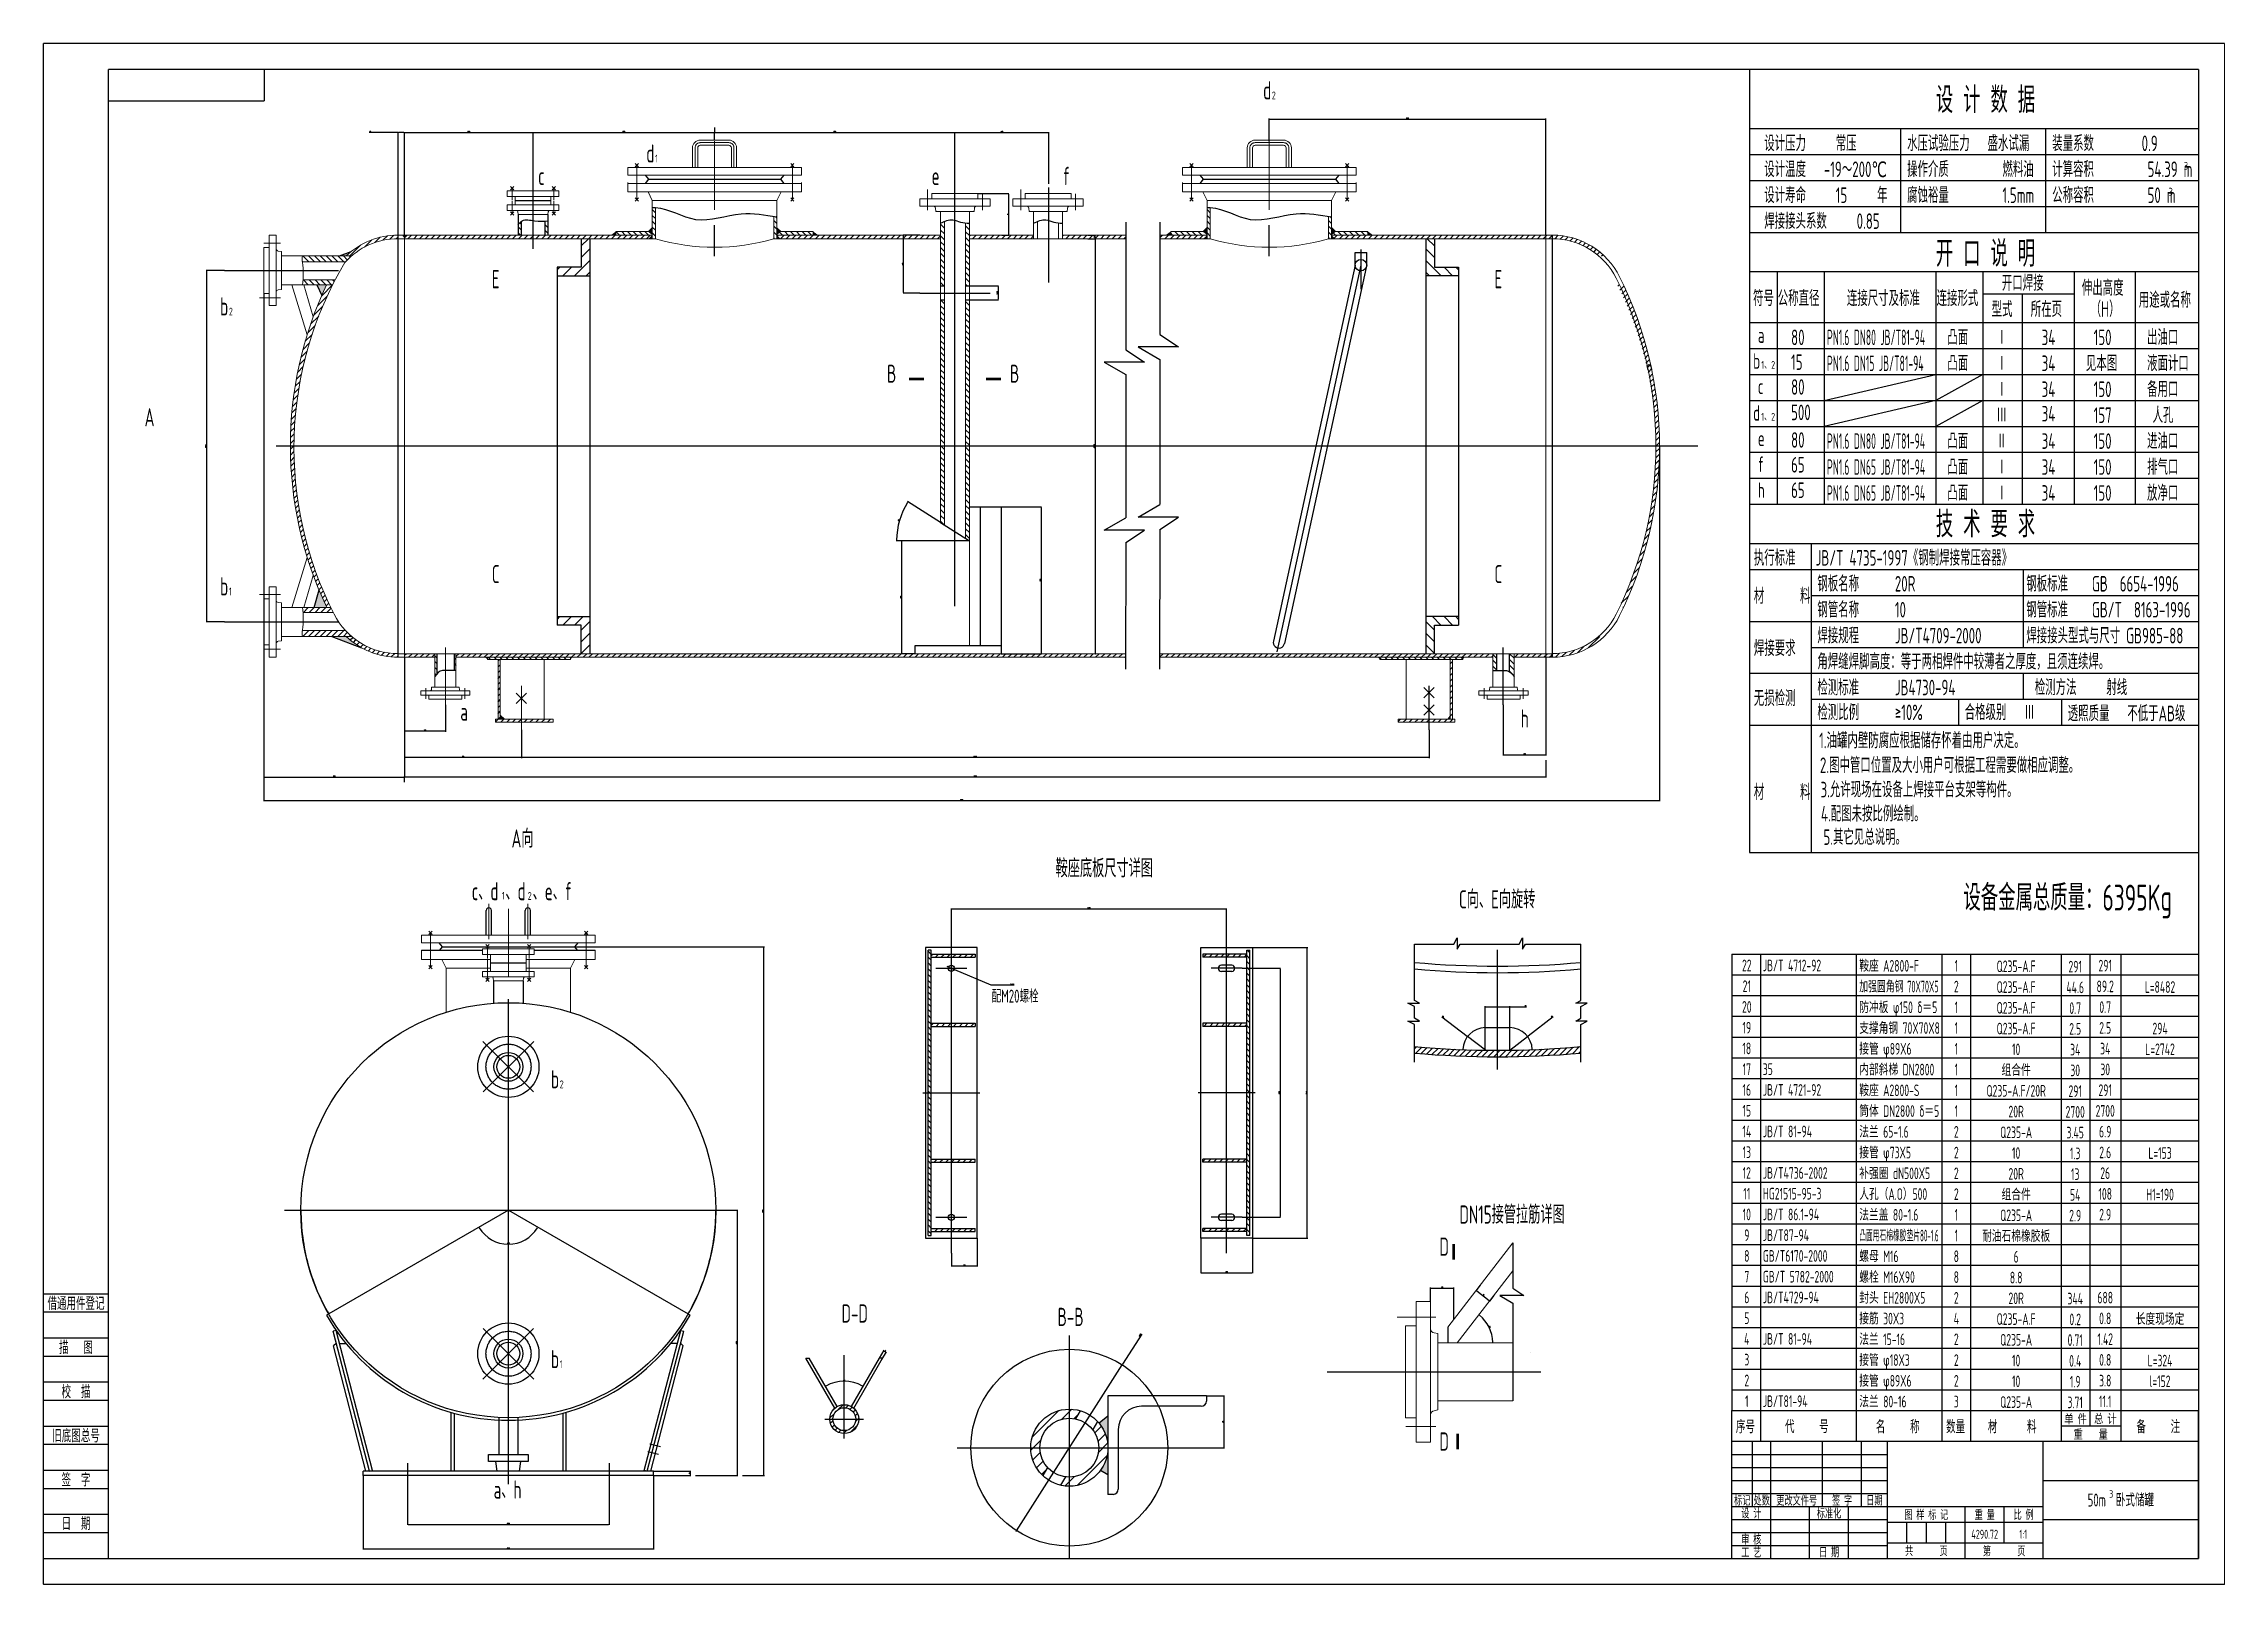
# Paper-space layout '布局1' of a CAD drawing. Header units: millimetres. Extents: x -8 to 833, y -19 to 575.
# The model-space entities are those that its viewports show. They can reach past a viewport. Long polylines and large blocks are cut down to what shows.
import ezdxf
from ezdxf.enums import TextEntityAlignment as Align

# ---------------------------------------------------------------- set-up
doc = ezdxf.new("R2010")
doc.units = ezdxf.units.MM
doc.header["$LTSCALE"] = 10
for name, pattern in [('CENTER', [2, 1.25, -0.25, 0.25, -0.25]), ('DASHDOT-L', [90, 80, -5, 0, -5]), ('DASHDOT-M', [36, 30, -3, 0, -3]), ('DASHDOT-S', [14, 10, -2, 0, -2]), ('DASHED', [0.75, 0.5, -0.25]), ('PHANTOM', [2.5, 1.25, -0.25, 0.25, -0.25, 0.25, -0.25])]:
    doc.linetypes.add(name, pattern=pattern)
for name, color, linetype in [('1轮廓实线层', 7, 'Continuous'), ('2细线层', 4, 'Continuous'), ('3中心线层', 1, 'CENTER'), ('4虚线层', 6, 'DASHED'), ('5剖面线层', 2, 'Continuous'), ('6文字层', 3, 'Continuous'), ('7标注层', 4, 'Continuous'), ('9双点划线层', 6, 'PHANTOM'), ('图框层', 7, 'Continuous')]:
    doc.layers.add(name, color=color, linetype=linetype)
for name, color, linetype, lineweight in [('CDR_DIM', 7, 'Continuous', 18), ('CDR_DWG1', 4, 'Continuous', 18), ('CDR_DWG3', 1, 'DASHDOT-M', 18), ('CDR_TEXT', 7, 'Continuous', 18)]:
    doc.layers.add(name, color=color, linetype=linetype, lineweight=lineweight)
doc.styles.add('PC_TEXTSTYLE', font='isocp.shx', dxfattribs={"width": 0.8, "bigfont": 'hzfs.shx'})
doc.styles.add('TH_GBDIM', font='romans.shx', dxfattribs={"width": 0.8, "bigfont": 'gbcbig.shx'})
doc.dimstyles.new('TH_GBDIM', dxfattribs={"dimtxt": 3.5, "dimasz": 2.5, "dimexe": 2, "dimexo": 0, "dimgap": 1.5, "dimtad": 1, "dimdec": 1, "dimdsep": 46, "dimtxsty": 'TH_GBDIM', "dimcen": 2.5, "dimclrd": 130, "dimclre": 130, "dimclrt": 3, "dimadec": 0, "dimazin": 2, "dimtfac": 0.714286, "dimtdec": 1, "dimtmove": 0, "dimatfit": 3, "dimfxl": 0, "dimtzin": 0, "dimlwd": -1, "dimlwe": -1, "dimarcsym": 0})

psp = doc.layouts.new('布局1')

msp = doc.modelspace()

# ---------------------------------------------------------------- texts
at = {"layer": '6文字层', "style": 'PC_TEXTSTYLE'}
for s, height, width, p in [('d', 70, 0.67, (6149.47, 13603.65)), ('2', 30, 0.67, (6183.12, 13603.81)), ('d', 70, 0.67, (3771.25, 13360.42)), ('1', 30, 0.67, (3804.9, 13360.58)), ('f', 70, 0.67, (5377.36, 13273.26)), ('c', 70, 0.67, (3353.75, 13273.26)), ('e', 70, 0.67, (4871.25, 13273.26)), ('E', 70, 0.67, (3175.23, 12875.27)), ('E', 70, 0.67, (7041.12, 12875.27)), ('b', 70, 0.67, (2127.74, 12770.24)), ('2', 30, 0.67, (2161.39, 12770.39)), ('B', 70, 0.67, (4699.11, 12510.82)), ('B', 70, 0.67, (5173.37, 12510.82)), ('A', 70, 0.67, (1836.55, 12343.17)), ('C', 70, 0.67, (3175.23, 11738.34)), ('C', 70, 0.67, (7041.12, 11738.34)), ('b', 70, 0.67, (2127.74, 11691.23)), ('1', 30, 0.67, (2161.39, 11691.38)), ('a', 70, 0.67, (3053.67, 11207.89)), ('h', 70, 0.67, (7142.98, 11181.66)), ('A向', 70, 0.67, (3251.42, 10719)), ('鞍座底板尺寸详图', 70, 0.67, (5349.36, 10604.34)), ('c、d 、d 、e、f', 70, 0.67, (3098.02, 10515.92)), ('C向、E向旋转', 70, 0.67, (6904.36, 10484.34)), ('1', 30, 0.67, (3214.28, 10518.44)), ('2', 30, 0.67, (3313.85, 10517.41)), ('配M20螺栓', 50, 0.67, (5102.67, 10121.15)), ('b', 70, 0.67, (3403.49, 9790.96)), ('2', 30, 0.67, (3437.15, 9791.12)), ('DN15接管拉筋详图', 70, 0.67, (6906.71, 9269.09)), ('D', 70, 0.67, (6829.42, 9145.24)), ('D-D', 70, 0.67, (4523.92, 8887.66)), ('B-B', 70, 0.67, (5356.99, 8874.5)), ('b', 70, 0.67, (3403.49, 8711.95)), ('1', 30, 0.67, (3437.15, 8712.11)), ('D', 70, 0.67, (6829.42, 8394.04)), ('a、h', 70, 0.67, (3182.31, 8208.78)), ('设 计 数 据', 10, 0.67, (704.65, 557.28)), ('设计压力     常压', 6, 0.67, (638.5, 542.56)), ('水压试验压力   盛水试漏', 6, 0.67, (693.58, 542.56)), ('装量系数        0.9', 6, 0.67, (749.54, 542.56)), ('设计温度   -19～200℃', 6, 0.67, (638.5, 532.56)), ('操作介质         燃料油', 6, 0.67, (693.58, 532.56)), ('计算容积         54.39 m', 6, 0.67, (749.54, 532.56)), ('3', 3, 0.67, (800.34, 535.4)), ('设计寿命     15     年', 6, 0.67, (638.5, 522.56)), ('腐蚀裕量         1.5mm', 6, 0.67, (693.58, 522.56)), ('公称容积         50 m', 6, 0.67, (749.54, 522.56)), ('3', 3, 0.67, (794.46, 525.4)), ('焊接接头系数     0.85', 6, 0.67, (638.5, 512.56)), ('开 口 说 明', 10, 0.67, (704.65, 498.02)), ('符号', 6, 0.67, (634.17, 482.82)), ('公称直径', 6, 0.67, (643.7, 482.82)), ('连接尺寸及标准', 6, 0.67, (670.36, 482.82)), ('连接形式', 6, 0.67, (704.94, 482.82)), ('开口焊接', 6, 0.67, (730.13, 488.69)), ('伸出高度', 6, 0.67, (760.97, 486.82)), ('用途或名称', 6, 0.67, (782.92, 482.16)), ('型式', 6, 0.67, (726.18, 478.61)), ('所在页', 6, 0.67, (741.27, 478.61)), ('（H）', 6, 0.67, (764.35, 478.65)), ('a', 6, 0.67, (636.03, 468.63)), ('80', 6, 0.67, (648.84, 467.75)), ('PN1.6 DN80 JB/T81-94', 6, 0.5, (662.69, 467.75)), ('凸面', 6, 0.67, (709.1, 467.75)), ('Ⅰ', 6, 0.67, (728.05, 467.75)), ('34', 6, 0.67, (745.47, 467.75)), ('150', 6, 0.67, (765.5, 467.75)), ('出油口', 6, 0.67, (786.11, 467.75)), ('b', 6, 0.67, (634.23, 458.63)), ('15', 6, 0.67, (648.84, 458.19)), ('PN1.6 DN15 JB/T81-94', 6, 0.5, (662.69, 457.75)), ('凸面', 6, 0.67, (709.1, 457.75)), ('Ⅰ', 6, 0.67, (728.05, 457.75)), ('34', 6, 0.67, (745.47, 457.75)), ('见本图', 6, 0.67, (762.52, 457.75)), ('液面计口', 6, 0.67, (786.11, 457.75)), ('1、2', 3, 0.67, (637.33, 458.63)), ('80', 6, 0.67, (648.84, 448.62)), ('备用口', 6, 0.67, (786.11, 447.75)), ('c', 6, 0.67, (636.03, 448.84)), ('Ⅰ', 6, 0.67, (728.05, 447.75)), ('34', 6, 0.67, (745.47, 447.75)), ('150', 6, 0.67, (765.5, 447.75)), ('d', 6, 0.67, (634.23, 438.63)), ('1、2', 3, 0.67, (637.33, 438.63)), ('500', 6, 0.67, (648.84, 438.82)), ('Ⅲ', 6, 0.67, (728.05, 437.75)), ('34', 6, 0.67, (745.47, 438.31)), ('157', 6, 0.67, (765.5, 437.75)), ('人孔', 6, 0.67, (788.23, 437.75)), ('e', 6, 0.67, (636.03, 428.84)), ('80', 6, 0.67, (648.84, 428.19)), ('PN1.6 DN80 JB/T81-94', 6, 0.5, (662.69, 427.75)), ('凸面', 6, 0.67, (709.1, 427.75)), ('Ⅱ', 6, 0.67, (728.05, 427.75)), ('34', 6, 0.67, (745.47, 427.75)), ('150', 6, 0.67, (765.5, 427.75)), ('进油口', 6, 0.67, (786.11, 427.75)), ('f', 6, 0.67, (636.03, 418.84)), ('65', 6, 0.67, (648.84, 418.62)), ('PN1.6 DN65 JB/T81-94', 6, 0.5, (662.69, 417.75)), ('凸面', 6, 0.67, (709.1, 417.75)), ('Ⅰ', 6, 0.67, (728.05, 417.75)), ('34', 6, 0.67, (745.47, 417.75)), ('150', 6, 0.67, (765.5, 417.75)), ('排气口', 6, 0.67, (786.11, 417.75)), ('h', 6, 0.67, (636.03, 408.84)), ('65', 6, 0.67, (648.84, 408.82)), ('PN1.6 DN65 JB/T81-94', 6, 0.5, (662.69, 407.75)), ('凸面', 6, 0.67, (709.1, 407.75)), ('Ⅰ', 6, 0.67, (728.05, 407.75)), ('34', 6, 0.67, (745.47, 407.75)), ('150', 6, 0.67, (765.5, 407.75)), ('放净口', 6, 0.67, (786.11, 407.75)), ('技 术 要 求', 10, 0.67, (704.65, 393.66)), ('执行标准', 6, 0.67, (634.48, 382.74)), ('JB/T 4735-1997《钢制焊接常压容器》', 6, 0.67, (658.33, 382.74)), ('钢板名称      20R', 6, 0.67, (658.98, 372.75)), ('钢板标准    GB  6654-1996', 6, 0.67, (739.55, 372.75)), ('材      料', 6, 0.67, (634.48, 368.01)), ('钢管名称      10', 6, 0.67, (658.98, 362.75)), ('钢管标准    GB/T  8163-1996', 6, 0.67, (739.55, 362.75)), ('焊接要求', 6, 0.67, (634.48, 347.92)), ('焊接规程      JB/T4709-2000', 6, 0.67, (658.98, 352.75)), ('焊接接头型式与尺寸 GB985-88', 6, 0.67, (739.55, 352.75)), ('角焊缝焊脚高度：等于两相焊件中较薄者之厚度，且须连续焊。', 6, 0.67, (658.98, 342.75)), ('检测标准      JB4730-94', 6, 0.67, (658.98, 332.75)), ('检测方法     射线', 6, 0.67, (742.83, 332.8)), ('无损检测', 6, 0.67, (634.48, 328.6)), ('检测比例      ≥10%', 6, 0.67, (658.98, 323.18)), ('合格级别   Ⅲ', 6, 0.67, (715.78, 323.18)), ('透照质量   不低于AB级', 6, 0.67, (755.52, 322.75)), ('1.油罐内壁防腐应根据储存怀着由用户决定。', 6, 0.67, (659.66, 312.32)), ('2.图中管口位置及大小用户可根据工程需要做相应调整。', 6, 0.67, (659.96, 302.79)), ('材      料', 6, 0.67, (634.48, 292.39)), ('3.允许现场在设备上焊接平台支架等构件。', 6, 0.67, (660.2, 293.39)), ('4.配图未按比例绘制。', 6, 0.67, (660.36, 284.08)), ('5.其它见总说明。', 6, 0.67, (661.32, 275.06)), ('设备金属总质量：6395Kg', 10, 0.67, (715.29, 249.75)), ('3', 3, 0.67, (725.83, 49.68)), ('3', 3, 0.667, (771.47, 23.37))]:
    msp.add_text(s, height=height, dxfattribs=dict(at, width=width)).set_placement(p)

# ---------------------------------------------------------------- blocks, each defined once
blk = doc.blocks.new('*D4')
at = {"color": 130}
blk.add_arc((6897.92, 8809.11), 137.09, 1.04486, 51.24086, dxfattribs=at)
for points in [[(6983.49, 8915.68), (6984, 8916.34), (6981.78, 8917.56)], [(7035.4, 8811.61), (7034.57, 8811.6), (7035.01, 8809.11)]]:
    blk.add_solid(points, dxfattribs=at)
at = {"layer": 'Defpoints', "color": 0}
for p in [(7112.52, 9086.63), (7028.72, 8850.17), (6822.95, 8809.11), (6897.92, 8809.11), (7134.81, 8809.11)]:
    blk.add_point(p, dxfattribs=at)
at = {"color": 3, "insert": (7023.9, 8870.94), "char_height": 3.5, "attachment_point": 5, "rotation": 296.14286, "style": 'TH_GBDIM'}
blk.add_mtext('45%%d{}{}', dxfattribs=at)
blk = doc.blocks.new('*D5')
at = {"color": 130}
for p, q in [((6986.89, 9032.14), (6970.09, 9010.42)), ((6973.29, 9010.47), (7021.59, 8973.12)), ((7039.14, 8991.74), (7022.34, 8970.01))]:
    blk.add_line(p, q, dxfattribs=at)
for points in [[(6973.55, 9010.8), (6973.04, 9010.14), (6971.31, 9012)], [(7021.84, 8973.45), (7021.33, 8972.79), (7023.57, 8971.6)]]:
    blk.add_solid(points, dxfattribs=at)
at = {"layer": 'Defpoints', "color": 0}
for p in [(6986.89, 9032.14), (7039.14, 8991.74), (7023.57, 8971.6)]:
    blk.add_point(p, dxfattribs=at)
at = {"color": 3, "insert": (6999.43, 8994.37), "char_height": 3.5, "attachment_point": 5, "rotation": 322.28572, "style": 'TH_GBDIM'}
blk.add_mtext('30{}{}', dxfattribs=at)
blk = doc.blocks.new('*D6')
at = {"color": 130}
for p, q in [((6795.21, 8969.11), (6795.21, 9022.77)), ((6797.71, 9020.77), (6882.16, 9020.77)), ((6884.66, 8899.94), (6884.66, 9022.77))]:
    blk.add_line(p, q, dxfattribs=at)
for points in [[(6797.71, 9021.19), (6797.71, 9020.35), (6795.21, 9020.77)], [(6882.16, 9021.19), (6882.16, 9020.35), (6884.66, 9020.77)]]:
    blk.add_solid(points, dxfattribs=at)
at = {"layer": 'Defpoints', "color": 0}
for p in [(6884.66, 9020.77), (6795.21, 8969.11), (6884.66, 8899.94)]:
    blk.add_point(p, dxfattribs=at)
at = {"color": 3, "insert": (6839.94, 9024.02), "char_height": 3.5, "attachment_point": 5, "style": 'TH_GBDIM'}
blk.add_mtext('20{}{}', dxfattribs=at)
blk = doc.blocks.new('*D7')
at = {"layer": '7标注层', "color": 130}
blk.add_arc((3239.12, 9320.82), 130.97, 211.09373, 328.90627, dxfattribs=at)
for points in [[(3126.61, 9252.97), (3127.33, 9253.4), (3125.7, 9255.34)], [(3350.91, 9253.4), (3351.62, 9252.97), (3352.54, 9255.34)]]:
    blk.add_solid(points, dxfattribs=at)
at = {"layer": 'Defpoints', "color": 0}
for p in [(3239.12, 9320.82), (3239.12, 9320.82), (3194.32, 9197.75), (2546.3, 8920.82), (3931.94, 8920.82)]:
    blk.add_point(p, dxfattribs=at)
at = {"layer": '7标注层', "color": 3, "insert": (3239.12, 9193.2), "char_height": 3.5, "attachment_point": 5, "style": 'TH_GBDIM'}
blk.add_mtext('120°', dxfattribs=at)
blk = doc.blocks.new('*D8')
at = {"color": 130}
blk.add_arc((4534.4, 8515.33), 145.81, 60.98236, 119.01764, dxfattribs=at)
for points in [[(4463.88, 8642.48), (4463.47, 8643.2), (4461.5, 8641.61)], [(4605.34, 8643.2), (4604.93, 8642.48), (4607.31, 8641.61)]]:
    blk.add_solid(points, dxfattribs=at)
at = {"layer": 'Defpoints', "color": 0}
for p in [(4398.6, 8750.55), (4670.21, 8750.55), (4559.72, 8658.93), (4506.51, 8563.65), (4562.3, 8563.65)]:
    blk.add_point(p, dxfattribs=at)
at = {"color": 3, "insert": (4534.4, 8664.49), "char_height": 3.5, "attachment_point": 5, "style": 'TH_GBDIM'}
blk.add_mtext('60°', dxfattribs=at)
blk = doc.blocks.new('*D9')
at = {"color": 130}
for p, q in [((4670.21, 8750.55), (4687.63, 8780.72)), ((4679.26, 8745.33), (4696.67, 8775.49)), ((4688.79, 8777.73), (4693.51, 8775.01))]:
    blk.add_line(p, q, dxfattribs=at)
for points in [[(4689, 8778.1), (4688.58, 8777.37), (4686.63, 8778.98)], [(4693.71, 8775.37), (4693.3, 8774.65), (4695.67, 8773.76)]]:
    blk.add_solid(points, dxfattribs=at)
at = {"layer": 'Defpoints', "color": 0}
for p in [(4695.67, 8773.76), (4670.21, 8750.55), (4679.26, 8745.33)]:
    blk.add_point(p, dxfattribs=at)
at = {"color": 3, "insert": (4692.77, 8779.19), "char_height": 3.5, "attachment_point": 5, "rotation": 330, "style": 'TH_GBDIM'}
blk.add_mtext('3{}{}', dxfattribs=at)
blk = doc.blocks.new('*D10')
at = {"layer": '7标注层', "color": 130}
for p, q in [((7005.6, 9937.75), (7005.6, 10107.38)), ((7008.1, 10105.38), (7097.9, 10105.38)), ((7100.4, 9937.73), (7100.4, 10107.38)), ((7100.4, 10105.38), (7164.63, 10105.38))]:
    blk.add_line(p, q, dxfattribs=at)
for points in [[(7008.1, 10105.8), (7008.1, 10104.96), (7005.6, 10105.38)], [(7097.9, 10105.8), (7097.9, 10104.96), (7100.4, 10105.38)]]:
    blk.add_solid(points, dxfattribs=at)
at = {"layer": 'Defpoints', "color": 0}
for p in [(7100.4, 10105.38), (7005.6, 9937.75), (7100.4, 9937.73)]:
    blk.add_point(p, dxfattribs=at)
at = {"layer": '7标注层', "color": 3, "insert": (7161.07, 10108.63), "char_height": 3.5, "attachment_point": 5, "style": 'TH_GBDIM'}
blk.add_mtext('10{}{}', dxfattribs=at)
blk = doc.blocks.new('*D11')
at = {"layer": '7标注层', "color": 130}
for p, q in [((6839.07, 10067.02), (6935.9, 9992.37)), ((7006.77, 9937.73), (6937.88, 9990.84))]:
    blk.add_line(p, q, dxfattribs=at)
blk.add_solid([(6936.16, 9992.7), (6935.65, 9992.04), (6937.88, 9990.84)], dxfattribs=at)
at = {"layer": 'Defpoints', "color": 0}
for p in [(6937.88, 9990.84), (7006.77, 9937.73)]:
    blk.add_point(p, dxfattribs=at)
at = {"layer": '7标注层', "color": 3, "insert": (6844.04, 10067.29), "char_height": 3.5, "attachment_point": 5, "rotation": 322.37032, "style": 'TH_GBDIM'}
blk.add_mtext('R5{}{}', dxfattribs=at)
blk = doc.blocks.new('*D12')
at = {"layer": '7标注层', "color": 130}
for p, q in [((7268.1, 10067.02), (7171.27, 9992.37)), ((7100.4, 9937.73), (7169.29, 9990.84))]:
    blk.add_line(p, q, dxfattribs=at)
blk.add_solid([(7171.02, 9992.7), (7171.52, 9992.04), (7169.29, 9990.84)], dxfattribs=at)
at = {"layer": 'Defpoints', "color": 0}
for p in [(7169.29, 9990.84), (7100.4, 9937.73)]:
    blk.add_point(p, dxfattribs=at)
at = {"layer": '7标注层', "color": 3, "insert": (7263.13, 10067.29), "char_height": 3.5, "attachment_point": 5, "rotation": 37.62968, "style": 'TH_GBDIM'}
blk.add_mtext('R5{}{}', dxfattribs=at)
blk = doc.blocks.new('*D13')
at = {"layer": '7标注层', "color": 130}
for p, q in [((5930.92, 8605.24), (6000.14, 8605.24)), ((5998.14, 8602.74), (5998.14, 8407.74)), ((5834.41, 8405.24), (6000.14, 8405.24))]:
    blk.add_line(p, q, dxfattribs=at)
for points in [[(5997.72, 8602.74), (5998.55, 8602.74), (5998.14, 8605.24)], [(5997.72, 8407.74), (5998.55, 8407.74), (5998.14, 8405.24)]]:
    blk.add_solid(points, dxfattribs=at)
at = {"layer": 'Defpoints', "color": 0}
for p in [(5930.92, 8605.24), (5834.41, 8405.24), (5998.14, 8405.24)]:
    blk.add_point(p, dxfattribs=at)
at = {"layer": '7标注层', "color": 3, "insert": (5994.89, 8505.24), "char_height": 3.5, "attachment_point": 5, "rotation": 90, "style": 'TH_GBDIM'}
blk.add_mtext('25{}{}', dxfattribs=at)
blk = doc.blocks.new('*D14')
at = {"layer": '7标注层', "color": 130}
for p, q in [((5681.33, 8842.66), (5607.72, 8727.27)), ((5198.21, 8085.32), (5606.37, 8725.16)), ((5196.87, 8083.21), (5195.52, 8081.1))]:
    blk.add_line(p, q, dxfattribs=at)
for points in [[(5607.37, 8727.5), (5608.07, 8727.05), (5606.37, 8725.16)], [(5196.52, 8083.43), (5197.22, 8082.98), (5198.21, 8085.32)]]:
    blk.add_solid(points, dxfattribs=at)
at = {"layer": 'Defpoints', "color": 0}
for p in [(5606.37, 8725.16), (5198.21, 8085.32)]:
    blk.add_point(p, dxfattribs=at)
at = {"layer": '7标注层', "color": 3, "insert": (5675.16, 8839.04), "char_height": 3.5, "attachment_point": 5, "rotation": 57.46611, "style": 'TH_GBDIM'}
blk.add_mtext('%%c150{}{}', dxfattribs=at)
blk = doc.blocks.new('*D15')
at = {"layer": '7标注层', "color": 130}
for p, q in [((4934.08, 10259.23), (4931.78, 10260.21)), ((4936.38, 10258.26), (4958.46, 10248.86)), ((5100.78, 10188.27), (4960.76, 10247.88)), ((5189.11, 10188.27), (5100.78, 10188.27))]:
    blk.add_line(p, q, dxfattribs=at)
for points in [[(4934.24, 10259.62), (4933.91, 10258.85), (4936.38, 10258.26)], [(4960.92, 10248.26), (4960.6, 10247.49), (4958.46, 10248.86)]]:
    blk.add_solid(points, dxfattribs=at)
at = {"layer": 'Defpoints', "color": 0}
for p in [(4936.38, 10258.26), (4958.46, 10248.86)]:
    blk.add_point(p, dxfattribs=at)
at = {"layer": '7标注层', "color": 3, "insert": (5182.44, 10191.52), "char_height": 3.5, "attachment_point": 5, "style": 'TH_GBDIM'}
blk.add_mtext('2-%%c24{}{}', dxfattribs=at)
blk = doc.blocks.new('*D16')
at = {"layer": '7标注层', "color": 130}
for p, q in [((4947.42, 10454.81), (4947.42, 10484.54)), ((4949.92, 10482.54), (6006.24, 10482.54)), ((6008.74, 10454.81), (6008.74, 10484.54))]:
    blk.add_line(p, q, dxfattribs=at)
for points in [[(4949.92, 10482.96), (4949.92, 10482.12), (4947.42, 10482.54)], [(6006.24, 10482.96), (6006.24, 10482.12), (6008.74, 10482.54)]]:
    blk.add_solid(points, dxfattribs=at)
at = {"layer": 'Defpoints', "color": 0}
for p in [(6008.74, 10482.54), (4947.42, 10454.81), (6008.74, 10454.81)]:
    blk.add_point(p, dxfattribs=at)
at = {"layer": '7标注层', "color": 3, "insert": (5478.08, 10485.79), "char_height": 3.5, "attachment_point": 5, "style": 'TH_GBDIM'}
blk.add_mtext('6400{}{}', dxfattribs=at)
blk = doc.blocks.new('*D17')
at = {"layer": '7标注层', "color": 130}
for p, q in [((5047.42, 9213.56), (5047.42, 9103.81)), ((4947.42, 9155.31), (4947.42, 9103.81)), ((4949.92, 9105.81), (5044.92, 9105.81))]:
    blk.add_line(p, q, dxfattribs=at)
for points in [[(4949.92, 9106.23), (4949.92, 9105.4), (4947.42, 9105.81)], [(5044.92, 9106.23), (5044.92, 9105.4), (5047.42, 9105.81)]]:
    blk.add_solid(points, dxfattribs=at)
at = {"layer": 'Defpoints', "color": 0}
for p in [(5047.42, 9213.56), (4947.42, 9155.31), (5047.42, 9105.81)]:
    blk.add_point(p, dxfattribs=at)
at = {"layer": '7标注层', "color": 3, "insert": (4997.42, 9109.06), "char_height": 3.5, "attachment_point": 5, "style": 'TH_GBDIM'}
blk.add_mtext('150{}{}', dxfattribs=at)
blk = doc.blocks.new('*D18')
at = {"layer": '7标注层', "color": 130}
for p, q in [((6068.41, 10253.56), (6217.09, 10253.56)), ((6215.09, 10251.06), (6215.09, 9296.06)), ((6068.41, 9293.56), (6217.09, 9293.56))]:
    blk.add_line(p, q, dxfattribs=at)
for points in [[(6214.67, 10251.06), (6215.5, 10251.06), (6215.09, 10253.56)], [(6214.67, 9296.06), (6215.5, 9296.06), (6215.09, 9293.56)]]:
    blk.add_solid(points, dxfattribs=at)
at = {"layer": 'Defpoints', "color": 0}
for p in [(6068.41, 10253.56), (6068.41, 9293.56), (6215.09, 9293.56)]:
    blk.add_point(p, dxfattribs=at)
at = {"layer": '7标注层', "color": 3, "insert": (6211.84, 9773.56), "char_height": 3.5, "attachment_point": 5, "rotation": 90, "style": 'TH_GBDIM'}
blk.add_mtext('1800{}{}', dxfattribs=at)
blk = doc.blocks.new('*D19')
at = {"layer": '7标注层', "color": 130}
for p, q in [((6108.74, 10333.56), (6322.01, 10333.56)), ((6320.01, 9216.06), (6320.01, 10331.06)), ((6108.74, 9213.56), (6322.01, 9213.56))]:
    blk.add_line(p, q, dxfattribs=at)
for points in [[(6319.59, 10331.06), (6320.43, 10331.06), (6320.01, 10333.56)], [(6319.59, 9216.06), (6320.43, 9216.06), (6320.01, 9213.56)]]:
    blk.add_solid(points, dxfattribs=at)
at = {"layer": 'Defpoints', "color": 0}
for p in [(6108.74, 10333.56), (6320.01, 10333.56), (6108.74, 9213.56)]:
    blk.add_point(p, dxfattribs=at)
at = {"layer": '7标注层', "color": 3, "insert": (6316.76, 9773.56), "char_height": 3.5, "attachment_point": 5, "rotation": 90, "style": 'TH_GBDIM'}
blk.add_mtext('2040{}{}', dxfattribs=at)
blk = doc.blocks.new('*D20')
at = {"layer": '7标注层', "color": 130}
for p, q in [((5908.74, 9213.56), (5908.74, 9077.58)), ((6108.74, 9213.56), (6108.74, 9077.58)), ((5911.24, 9079.58), (6106.24, 9079.58))]:
    blk.add_line(p, q, dxfattribs=at)
for points in [[(5911.24, 9080), (5911.24, 9079.16), (5908.74, 9079.58)], [(6106.24, 9080), (6106.24, 9079.16), (6108.74, 9079.58)]]:
    blk.add_solid(points, dxfattribs=at)
at = {"layer": 'Defpoints', "color": 0}
for p in [(5908.74, 9213.56), (6108.74, 9213.56), (6108.74, 9079.58)]:
    blk.add_point(p, dxfattribs=at)
at = {"layer": '7标注层', "color": 3, "insert": (6008.74, 9082.83), "char_height": 3.5, "attachment_point": 5, "style": 'TH_GBDIM'}
blk.add_mtext('300{}{}', dxfattribs=at)
blk = doc.blocks.new('*D21')
at = {"layer": '7标注层', "color": 130}
for p, q in [((2850.32, 8251.09), (2850.32, 8107.29)), ((3627.92, 8251.09), (3627.92, 8107.29)), ((2852.82, 8109.29), (3625.42, 8109.29))]:
    blk.add_line(p, q, dxfattribs=at)
for points in [[(2852.82, 8109.7), (2852.82, 8108.87), (2850.32, 8109.29)], [(3625.42, 8109.7), (3625.42, 8108.87), (3627.92, 8109.29)]]:
    blk.add_solid(points, dxfattribs=at)
at = {"layer": 'Defpoints', "color": 0}
for p in [(2850.32, 8251.09), (3627.92, 8251.09), (3627.92, 8109.29)]:
    blk.add_point(p, dxfattribs=at)
at = {"layer": '7标注层', "color": 3, "insert": (3239.12, 8112.54), "char_height": 3.5, "attachment_point": 5, "style": 'TH_GBDIM'}
blk.add_mtext('1800{}{}', dxfattribs=at)
blk = doc.blocks.new('*D22')
at = {"layer": '7标注层', "color": 130}
for p, q in [((2679.12, 8298.36), (2679.12, 8012.75)), ((3799.12, 8298.36), (3799.12, 8012.75)), ((2681.62, 8014.75), (3796.62, 8014.75))]:
    blk.add_line(p, q, dxfattribs=at)
for points in [[(2681.62, 8015.17), (2681.62, 8014.33), (2679.12, 8014.75)], [(3796.62, 8015.17), (3796.62, 8014.33), (3799.12, 8014.75)]]:
    blk.add_solid(points, dxfattribs=at)
at = {"layer": 'Defpoints', "color": 0}
for p in [(2679.12, 8298.36), (3799.12, 8298.36), (3799.12, 8014.75)]:
    blk.add_point(p, dxfattribs=at)
at = {"layer": '7标注层', "color": 3, "insert": (3239.12, 8018), "char_height": 3.5, "attachment_point": 5, "style": 'TH_GBDIM'}
blk.add_mtext('2040{}{}', dxfattribs=at)
blk = doc.blocks.new('*D23')
at = {"layer": '7标注层', "color": 130}
for p, q in [((3799.12, 8314.36), (3942.83, 8314.36)), ((3940.83, 8300.86), (3940.83, 8311.86)), ((3799.12, 8298.36), (3942.83, 8298.36))]:
    blk.add_line(p, q, dxfattribs=at)
for points in [[(3940.42, 8311.86), (3941.25, 8311.86), (3940.83, 8314.36)], [(3940.42, 8300.86), (3941.25, 8300.86), (3940.83, 8298.36)]]:
    blk.add_solid(points, dxfattribs=at)
at = {"layer": 'Defpoints', "color": 0}
for p in [(3799.12, 8314.36), (3940.83, 8314.36), (3799.12, 8298.36)]:
    blk.add_point(p, dxfattribs=at)
at = {"layer": '7标注层', "color": 3, "insert": (3937.58, 8306.36), "char_height": 3.5, "attachment_point": 5, "rotation": 90, "style": 'TH_GBDIM'}
blk.add_mtext('12{}{}', dxfattribs=at)
blk = doc.blocks.new('*D24')
at = {"layer": '7标注层', "color": 130}
for p, q in [((4102.25, 9320.82), (4124.24, 9320.82)), ((4122.24, 8300.86), (4122.24, 9318.32)), ((3960.83, 8298.36), (4124.24, 8298.36))]:
    blk.add_line(p, q, dxfattribs=at)
for points in [[(4121.83, 9318.32), (4122.66, 9318.32), (4122.24, 9320.82)], [(4121.83, 8300.86), (4122.66, 8300.86), (4122.24, 8298.36)]]:
    blk.add_solid(points, dxfattribs=at)
at = {"layer": 'Defpoints', "color": 0}
for p in [(4102.25, 9320.82), (4122.24, 9320.82), (3960.83, 8298.36)]:
    blk.add_point(p, dxfattribs=at)
at = {"layer": '7标注层', "color": 3, "insert": (4118.99, 8809.59), "char_height": 3.5, "attachment_point": 5, "rotation": 90, "style": 'TH_GBDIM'}
blk.add_mtext('1658{}{}', dxfattribs=at)
blk = doc.blocks.new('*D25')
at = {"layer": '7标注层', "color": 130}
for p, q in [((3493.94, 10336.02), (4226.34, 10336.02)), ((4224.34, 8300.86), (4224.34, 10333.52)), ((4142.24, 8298.36), (4226.34, 8298.36))]:
    blk.add_line(p, q, dxfattribs=at)
for points in [[(4223.93, 10333.52), (4224.76, 10333.52), (4224.34, 10336.02)], [(4223.93, 8300.86), (4224.76, 8300.86), (4224.34, 8298.36)]]:
    blk.add_solid(points, dxfattribs=at)
at = {"layer": 'Defpoints', "color": 0}
for p in [(3493.94, 10336.02), (4224.34, 10336.02), (4142.24, 8298.36)]:
    blk.add_point(p, dxfattribs=at)
at = {"layer": '7标注层', "color": 3, "insert": (4221.09, 9317.19), "char_height": 3.5, "attachment_point": 5, "rotation": 90, "style": 'TH_GBDIM'}
blk.add_mtext('3223{}{}', dxfattribs=at)
blk = doc.blocks.new('*D26')
at = {"layer": '7标注层', "color": 130}
for p, q in [((2295.72, 11500.38), (2295.72, 10988.99)), ((2839.2, 11452.58), (2839.2, 10988.99)), ((2298.22, 10990.99), (2836.7, 10990.99))]:
    blk.add_line(p, q, dxfattribs=at)
for points in [[(2298.22, 10991.41), (2298.22, 10990.57), (2295.72, 10990.99)], [(2836.7, 10991.41), (2836.7, 10990.57), (2839.2, 10990.99)]]:
    blk.add_solid(points, dxfattribs=at)
at = {"layer": 'Defpoints', "color": 0}
for p in [(2295.72, 11500.38), (2839.2, 11452.58), (2839.2, 10990.99)]:
    blk.add_point(p, dxfattribs=at)
at = {"layer": '7标注层', "color": 3, "insert": (2567.46, 10994.24), "char_height": 3.5, "attachment_point": 5, "style": 'TH_GBDIM'}
blk.add_mtext('780{}{}', dxfattribs=at)
blk = doc.blocks.new('*D27')
at = {"layer": '7标注层', "color": 130}
for p, q in [((2839.2, 11268.79), (2839.2, 11165.48)), ((2996.2, 11268.79), (2996.2, 11165.48)), ((2993.7, 11167.48), (2841.7, 11167.48))]:
    blk.add_line(p, q, dxfattribs=at)
for points in [[(2841.7, 11167.9), (2841.7, 11167.06), (2839.2, 11167.48)], [(2993.7, 11167.9), (2993.7, 11167.06), (2996.2, 11167.48)]]:
    blk.add_solid(points, dxfattribs=at)
at = {"layer": 'Defpoints', "color": 0}
for p in [(2839.2, 11268.79), (2996.2, 11268.79), (2839.2, 11167.48)]:
    blk.add_point(p, dxfattribs=at)
at = {"layer": '7标注层', "color": 3, "insert": (2917.7, 11170.73), "char_height": 3.5, "attachment_point": 5, "style": 'TH_GBDIM'}
blk.add_mtext('100{}{}', dxfattribs=at)
blk = doc.blocks.new('*D28')
at = {"layer": '7标注层', "color": 130}
for p, q in [((3289.2, 11172.58), (3289.2, 11064.28)), ((2839.2, 11147.48), (2839.2, 11064.28)), ((3286.7, 11066.28), (2841.7, 11066.28))]:
    blk.add_line(p, q, dxfattribs=at)
for points in [[(2841.7, 11066.7), (2841.7, 11065.87), (2839.2, 11066.28)], [(3286.7, 11066.7), (3286.7, 11065.87), (3289.2, 11066.28)]]:
    blk.add_solid(points, dxfattribs=at)
at = {"layer": 'Defpoints', "color": 0}
for p in [(3289.2, 11172.58), (2839.2, 11147.48), (2839.2, 11066.28)]:
    blk.add_point(p, dxfattribs=at)
at = {"layer": '7标注层', "color": 3, "insert": (3064.2, 11069.53), "char_height": 3.5, "attachment_point": 5, "style": 'TH_GBDIM'}
blk.add_mtext('700{}{}', dxfattribs=at)
blk = doc.blocks.new('*D29')
at = {"layer": '7标注层', "color": 130}
for p, q in [((2144.5, 12944.13), (2074.36, 12944.13)), ((2076.36, 11591.54), (2076.36, 12941.63)), ((2144.5, 11589.04), (2074.36, 11589.04))]:
    blk.add_line(p, q, dxfattribs=at)
for points in [[(2075.94, 12941.63), (2076.77, 12941.63), (2076.36, 12944.13)], [(2075.94, 11591.54), (2076.77, 11591.54), (2076.36, 11589.04)]]:
    blk.add_solid(points, dxfattribs=at)
at = {"layer": 'Defpoints', "color": 0}
for p in [(2076.36, 12944.13), (2144.5, 12944.13), (2144.5, 11589.04)]:
    blk.add_point(p, dxfattribs=at)
at = {"layer": '7标注层', "color": 3, "insert": (2073.11, 12266.58), "char_height": 3.5, "attachment_point": 5, "rotation": 90, "style": 'TH_GBDIM'}
blk.add_mtext('2200{}{}', dxfattribs=at)
blk = doc.blocks.new('*D30')
at = {"layer": '7标注层', "color": 130}
for p, q in [((2814.2, 13475.8), (2702.77, 13475.8)), ((2814.2, 13080.58), (2814.2, 13477.8)), ((2836.7, 13475.8), (2816.7, 13475.8)), ((2839.2, 13080.58), (2839.2, 13477.8))]:
    blk.add_line(p, q, dxfattribs=at)
for points in [[(2816.7, 13476.21), (2816.7, 13475.38), (2814.2, 13475.8)], [(2836.7, 13476.21), (2836.7, 13475.38), (2839.2, 13475.8)]]:
    blk.add_solid(points, dxfattribs=at)
at = {"layer": 'Defpoints', "color": 0}
for p in [(2839.2, 13475.8), (2814.2, 13080.58), (2839.2, 13080.58)]:
    blk.add_point(p, dxfattribs=at)
at = {"layer": '7标注层', "color": 3, "insert": (2706.54, 13479.05), "char_height": 3.5, "attachment_point": 5, "style": 'TH_GBDIM'}
blk.add_mtext('25', dxfattribs=at)
blk = doc.blocks.new('*D31')
at = {"layer": '7标注层', "color": 130}
for p, q in [((2839.2, 13196.79), (2839.2, 13477.8)), ((2841.7, 13475.8), (3331.69, 13475.8)), ((3334.19, 13250.74), (3334.19, 13477.8))]:
    blk.add_line(p, q, dxfattribs=at)
for points in [[(2841.7, 13476.21), (2841.7, 13475.38), (2839.2, 13475.8)], [(3331.69, 13476.21), (3331.69, 13475.38), (3334.19, 13475.8)]]:
    blk.add_solid(points, dxfattribs=at)
at = {"layer": 'Defpoints', "color": 0}
for p in [(3334.19, 13475.8), (3334.19, 13250.74), (2839.2, 13196.79)]:
    blk.add_point(p, dxfattribs=at)
at = {"layer": '7标注层', "color": 3, "insert": (3086.69, 13479.05), "char_height": 3.5, "attachment_point": 5, "style": 'TH_GBDIM'}
blk.add_mtext('200{}{}', dxfattribs=at)
blk = doc.blocks.new('*D32')
at = {"layer": '7标注层', "color": 130}
for p, q in [((3334.19, 13308.83), (3334.19, 13477.8)), ((3336.69, 13475.8), (4031.69, 13475.8)), ((4034.19, 13446.78), (4034.19, 13477.8))]:
    blk.add_line(p, q, dxfattribs=at)
for points in [[(3336.69, 13476.21), (3336.69, 13475.38), (3334.19, 13475.8)], [(4031.69, 13476.21), (4031.69, 13475.38), (4034.19, 13475.8)]]:
    blk.add_solid(points, dxfattribs=at)
at = {"layer": 'Defpoints', "color": 0}
for p in [(4034.19, 13475.8), (4034.19, 13446.78), (3334.19, 13308.83)]:
    blk.add_point(p, dxfattribs=at)
at = {"layer": '7标注层', "color": 3, "insert": (3684.19, 13479.05), "char_height": 3.5, "attachment_point": 5, "style": 'TH_GBDIM'}
blk.add_mtext('600{}{}', dxfattribs=at)
blk = doc.blocks.new('*D33')
at = {"layer": '7标注层', "color": 130}
for p, q in [((4034.19, 13495.8), (4034.19, 13473.68)), ((4036.69, 13475.68), (4958.7, 13475.68)), ((4961.2, 13191.89), (4961.2, 13477.68))]:
    blk.add_line(p, q, dxfattribs=at)
for points in [[(4036.69, 13476.09), (4036.69, 13475.26), (4034.19, 13475.68)], [(4958.7, 13476.09), (4958.7, 13475.26), (4961.2, 13475.68)]]:
    blk.add_solid(points, dxfattribs=at)
at = {"layer": 'Defpoints', "color": 0}
for p in [(4034.19, 13495.8), (4961.2, 13475.68), (4961.2, 13191.89)]:
    blk.add_point(p, dxfattribs=at)
at = {"layer": '7标注层', "color": 3, "insert": (4497.69, 13478.93), "char_height": 3.5, "attachment_point": 5, "style": 'TH_GBDIM'}
blk.add_mtext('800{}{}', dxfattribs=at)
blk = doc.blocks.new('*D34')
at = {"layer": '7标注层', "color": 130}
for p, q in [((4961.2, 13278.33), (4961.2, 13477.68)), ((4963.7, 13475.68), (5320.33, 13475.68)), ((5322.83, 13278.33), (5322.83, 13477.68))]:
    blk.add_line(p, q, dxfattribs=at)
for points in [[(4963.7, 13476.09), (4963.7, 13475.26), (4961.2, 13475.68)], [(5320.33, 13476.09), (5320.33, 13475.26), (5322.83, 13475.68)]]:
    blk.add_solid(points, dxfattribs=at)
at = {"layer": 'Defpoints', "color": 0}
for p in [(5322.83, 13475.68), (4961.2, 13278.33), (5322.83, 13278.33)]:
    blk.add_point(p, dxfattribs=at)
at = {"layer": '7标注层', "color": 3, "insert": (5142.01, 13478.93), "char_height": 3.5, "attachment_point": 5, "style": 'TH_GBDIM'}
blk.add_mtext('400{}{}', dxfattribs=at)
blk = doc.blocks.new('*D35')
at = {"layer": '7标注层', "color": 130}
for p, q in [((5049.86, 13240.34), (5169.45, 13240.34)), ((5167.45, 13237.84), (5167.45, 13083.08)), ((5142.09, 13080.58), (5169.45, 13080.58))]:
    blk.add_line(p, q, dxfattribs=at)
for points in [[(5167.03, 13237.84), (5167.86, 13237.84), (5167.45, 13240.34)], [(5167.03, 13083.08), (5167.86, 13083.08), (5167.45, 13080.58)]]:
    blk.add_solid(points, dxfattribs=at)
at = {"layer": 'Defpoints', "color": 0}
for p in [(5049.86, 13240.34), (5142.09, 13080.58), (5167.45, 13080.58)]:
    blk.add_point(p, dxfattribs=at)
at = {"layer": '7标注层', "color": 3, "insert": (5164.2, 13160.46), "char_height": 3.5, "attachment_point": 5, "rotation": 90, "style": 'TH_GBDIM'}
blk.add_mtext('H{}{}', dxfattribs=at)
blk = doc.blocks.new('*D36')
at = {"layer": '7标注层', "color": 130}
for p, q in [((5501.75, 13066.58), (5499.75, 13066.58)), ((5501.75, 13064.08), (5501.75, 11469.08)), ((5501.75, 11466.58), (5503.75, 11466.58))]:
    blk.add_line(p, q, dxfattribs=at)
for points in [[(5501.34, 13064.08), (5502.17, 13064.08), (5501.75, 13066.58)], [(5501.34, 11469.08), (5502.17, 11469.08), (5501.75, 11466.58)]]:
    blk.add_solid(points, dxfattribs=at)
at = {"layer": 'Defpoints', "color": 0}
for p in [(5501.75, 13066.58), (5501.75, 11466.58), (5501.75, 11466.58)]:
    blk.add_point(p, dxfattribs=at)
at = {"layer": '7标注层', "color": 3, "insert": (5498.5, 12266.58), "char_height": 3.5, "attachment_point": 5, "rotation": 90, "style": 'TH_GBDIM'}
blk.add_mtext('%%c2800{}{}', dxfattribs=at)
blk = doc.blocks.new('*D37')
at = {"layer": '7标注层', "color": 130}
for p, q in [((5473.74, 13080.58), (5503.75, 13080.58)), ((5501.75, 13069.08), (5501.75, 13078.08)), ((5473.74, 13066.58), (5503.75, 13066.58))]:
    blk.add_line(p, q, dxfattribs=at)
for points in [[(5501.34, 13078.08), (5502.17, 13078.08), (5501.75, 13080.58)], [(5501.34, 13069.08), (5502.17, 13069.08), (5501.75, 13066.58)]]:
    blk.add_solid(points, dxfattribs=at)
at = {"layer": 'Defpoints', "color": 0}
for p in [(5473.74, 13080.58), (5501.75, 13080.58), (5473.74, 13066.58)]:
    blk.add_point(p, dxfattribs=at)
at = {"layer": '7标注层', "color": 3, "insert": (5498.5, 13073.58), "char_height": 3.5, "attachment_point": 5, "rotation": 90, "style": 'TH_GBDIM'}
blk.add_mtext('5{}{}', dxfattribs=at)
blk = doc.blocks.new('*D38')
at = {"layer": '7标注层', "color": 130}
for p, q in [((4825.23, 13080.58), (4761.29, 13080.58)), ((4763.29, 12859.05), (4763.29, 13078.08)), ((4825.23, 12856.55), (4761.29, 12856.55))]:
    blk.add_line(p, q, dxfattribs=at)
for points in [[(4762.87, 13078.08), (4763.7, 13078.08), (4763.29, 13080.58)], [(4762.87, 12859.05), (4763.7, 12859.05), (4763.29, 12856.55)]]:
    blk.add_solid(points, dxfattribs=at)
at = {"layer": 'Defpoints', "color": 0}
for p in [(4763.29, 13080.58), (4825.23, 13080.58), (4825.23, 12856.55)]:
    blk.add_point(p, dxfattribs=at)
at = {"layer": '7标注层', "color": 3, "insert": (4760.04, 12968.57), "char_height": 3.5, "attachment_point": 5, "rotation": 90, "style": 'TH_GBDIM'}
blk.add_mtext('100{}{}', dxfattribs=at)
blk = doc.blocks.new('*D39')
at = {"layer": '7标注层', "color": 130}
for p, q in [((5016.86, 12884.7), (5129.62, 12884.7)), ((5127.62, 12882.2), (5127.62, 12832.81)), ((5016.86, 12830.31), (5129.62, 12830.31))]:
    blk.add_line(p, q, dxfattribs=at)
for points in [[(5127.2, 12882.2), (5128.03, 12882.2), (5127.62, 12884.7)], [(5127.2, 12832.81), (5128.03, 12832.81), (5127.62, 12830.31)]]:
    blk.add_solid(points, dxfattribs=at)
at = {"layer": 'Defpoints', "color": 0}
for p in [(5016.86, 12884.7), (5016.86, 12830.31), (5127.62, 12830.31)]:
    blk.add_point(p, dxfattribs=at)
at = {"layer": '7标注层', "color": 3, "insert": (5124.37, 12857.5), "char_height": 3.5, "attachment_point": 5, "rotation": 90, "style": 'TH_GBDIM'}
blk.add_mtext('2-%%c8{}{}', dxfattribs=at)
blk = doc.blocks.new('*D40')
at = {"layer": '7标注层', "color": 130}
for p, q in [((4905.54, 11972.2), (4777.9, 12052.76)), ((4891.99, 11901.94), (4734.29, 11901.94))]:
    blk.add_line(p, q, dxfattribs=at)
blk.add_arc((5016.86, 11901.94), 280.57, 148.25245, 179.48946, dxfattribs=at)
for points in [[(4777.91, 12049.79), (4778.62, 12049.35), (4779.59, 12051.69)], [(4736.72, 11904.44), (4735.88, 11904.44), (4736.29, 11901.94)]]:
    blk.add_solid(points, dxfattribs=at)
at = {"layer": 'Defpoints', "color": 0}
for p in [(4755.82, 12004.79), (4905.54, 11972.2), (4891.99, 11901.94), (5016.86, 11901.94), (5016.86, 11901.94)]:
    blk.add_point(p, dxfattribs=at)
at = {"layer": '7标注层', "color": 3, "insert": (4744.21, 11980.79), "char_height": 3.5, "attachment_point": 5, "rotation": 73.87096, "style": 'TH_GBDIM'}
blk.add_mtext('45%%d{}{}', dxfattribs=at)
blk = doc.blocks.new('*D41')
at = {"layer": '7标注层', "color": 130}
for p, q in [((4954.42, 11901.94), (4753.67, 11901.94)), ((4755.67, 11899.44), (4755.67, 11469.08)), ((4805.94, 11466.58), (4753.67, 11466.58))]:
    blk.add_line(p, q, dxfattribs=at)
for points in [[(4755.26, 11899.44), (4756.09, 11899.44), (4755.67, 11901.94)], [(4755.26, 11469.08), (4756.09, 11469.08), (4755.67, 11466.58)]]:
    blk.add_solid(points, dxfattribs=at)
at = {"layer": 'Defpoints', "color": 0}
for p in [(4954.42, 11901.94), (4755.67, 11466.58), (4805.94, 11466.58)]:
    blk.add_point(p, dxfattribs=at)
at = {"layer": '7标注层', "color": 3, "insert": (4752.42, 11684.26), "char_height": 3.5, "attachment_point": 5, "rotation": 90, "style": 'TH_GBDIM'}
blk.add_mtext('200{}{}', dxfattribs=at)
blk = doc.blocks.new('*D42')
at = {"layer": '7标注层', "color": 130}
for p, q in [((5139.96, 12033.2), (5295.51, 12033.2)), ((5293.51, 12030.7), (5293.51, 11469.08)), ((5139.96, 11466.58), (5295.51, 11466.58))]:
    blk.add_line(p, q, dxfattribs=at)
for points in [[(5293.1, 12030.7), (5293.93, 12030.7), (5293.51, 12033.2)], [(5293.1, 11469.08), (5293.93, 11469.08), (5293.51, 11466.58)]]:
    blk.add_solid(points, dxfattribs=at)
at = {"layer": 'Defpoints', "color": 0}
for p in [(5139.96, 12033.2), (5139.96, 11466.58), (5293.51, 11466.58)]:
    blk.add_point(p, dxfattribs=at)
at = {"layer": '7标注层', "color": 3, "insert": (5290.26, 11749.89), "char_height": 3.5, "attachment_point": 5, "rotation": 90, "style": 'TH_GBDIM'}
blk.add_mtext('300{}{}', dxfattribs=at)
blk = doc.blocks.new('*D43')
at = {"layer": '7标注层', "color": 130}
for p, q in [((6173.47, 13442.55), (6173.47, 13529.32)), ((6175.97, 13527.32), (7236.7, 13527.32)), ((7239.2, 13080.58), (7239.2, 13529.32))]:
    blk.add_line(p, q, dxfattribs=at)
for points in [[(6175.97, 13527.73), (6175.97, 13526.9), (6173.47, 13527.32)], [(7236.7, 13527.73), (7236.7, 13526.9), (7239.2, 13527.32)]]:
    blk.add_solid(points, dxfattribs=at)
at = {"layer": 'Defpoints', "color": 0}
for p in [(7239.2, 13527.32), (6173.47, 13442.55), (7239.2, 13080.58)]:
    blk.add_point(p, dxfattribs=at)
at = {"layer": '7标注层', "color": 3, "insert": (6706.33, 13530.57), "char_height": 3.5, "attachment_point": 5, "style": 'TH_GBDIM'}
blk.add_mtext('800{}{}', dxfattribs=at)
blk = doc.blocks.new('*D44')
at = {"layer": '7标注层', "color": 130}
for p, q in [((7648.06, 12561.87), (7644.25, 12580.32)), ((7634.34, 12559.04), (7630.54, 12577.49)), ((7633.39, 12576.04), (7642.2, 12577.86))]:
    blk.add_line(p, q, dxfattribs=at)
for points in [[(7633.31, 12576.45), (7633.47, 12575.63), (7630.94, 12575.53)], [(7642.12, 12578.26), (7642.29, 12577.45), (7644.65, 12578.36)]]:
    blk.add_solid(points, dxfattribs=at)
at = {"layer": 'Defpoints', "color": 0}
for p in [(7644.65, 12578.36), (7634.34, 12559.04), (7648.06, 12561.87)]:
    blk.add_point(p, dxfattribs=at)
at = {"layer": '7标注层', "color": 3, "insert": (7637.14, 12580.13), "char_height": 3.5, "attachment_point": 5, "rotation": 11.65879, "style": 'TH_GBDIM'}
blk.add_mtext('5{}{}', dxfattribs=at)
blk = doc.blocks.new('*D45')
at = {"layer": '7标注层', "color": 130}
for p, q in [((7239.2, 11452.58), (7239.2, 11074.53)), ((7075.49, 11268.79), (7075.49, 11074.53)), ((7077.99, 11076.53), (7236.7, 11076.53))]:
    blk.add_line(p, q, dxfattribs=at)
for points in [[(7077.99, 11076.95), (7077.99, 11076.12), (7075.49, 11076.53)], [(7236.7, 11076.95), (7236.7, 11076.12), (7239.2, 11076.53)]]:
    blk.add_solid(points, dxfattribs=at)
at = {"layer": 'Defpoints', "color": 0}
for p in [(7239.2, 11452.58), (7075.49, 11268.79), (7239.2, 11076.53)]:
    blk.add_point(p, dxfattribs=at)
at = {"layer": '7标注层', "color": 3, "insert": (7157.35, 11079.78), "char_height": 3.5, "attachment_point": 5, "style": 'TH_GBDIM'}
blk.add_mtext('100{}{}', dxfattribs=at)
blk = doc.blocks.new('*D46')
at = {"layer": '7标注层', "color": 130}
for p, q in [((6789.2, 11172.58), (6789.2, 11064.28)), ((3289.2, 11109.43), (3289.2, 11064.28)), ((6786.7, 11066.28), (3291.7, 11066.28))]:
    blk.add_line(p, q, dxfattribs=at)
for points in [[(3291.7, 11066.7), (3291.7, 11065.87), (3289.2, 11066.28)], [(6786.7, 11066.7), (6786.7, 11065.87), (6789.2, 11066.28)]]:
    blk.add_solid(points, dxfattribs=at)
at = {"layer": 'Defpoints', "color": 0}
for p in [(6789.2, 11172.58), (3289.2, 11109.43), (3289.2, 11066.28)]:
    blk.add_point(p, dxfattribs=at)
at = {"layer": '7标注层', "color": 3, "insert": (5039.2, 11069.53), "char_height": 3.5, "attachment_point": 5, "style": 'TH_GBDIM'}
blk.add_mtext('6400{}{}', dxfattribs=at)
blk = doc.blocks.new('*D47')
at = {"layer": '7标注层', "color": 130}
for p, q in [((7239.2, 11056.53), (7239.2, 10988.99)), ((2839.2, 10970.99), (2839.2, 10992.99)), ((7236.7, 10990.99), (2841.7, 10990.99))]:
    blk.add_line(p, q, dxfattribs=at)
for points in [[(2841.7, 10991.41), (2841.7, 10990.57), (2839.2, 10990.99)], [(7236.7, 10991.41), (7236.7, 10990.57), (7239.2, 10990.99)]]:
    blk.add_solid(points, dxfattribs=at)
at = {"layer": 'Defpoints', "color": 0}
for p in [(7239.2, 11056.53), (2839.2, 10990.99), (2839.2, 10970.99)]:
    blk.add_point(p, dxfattribs=at)
at = {"layer": '7标注层', "color": 3, "insert": (5039.2, 10994.24), "char_height": 3.5, "attachment_point": 5, "style": 'TH_GBDIM'}
blk.add_mtext('7800{}{}', dxfattribs=at)
blk = doc.blocks.new('*D48')
at = {"layer": '7标注层', "color": 130}
for p, q in [((2295.72, 12855.47), (2295.72, 10897.91)), ((7678.2, 12266.58), (7678.2, 10897.91)), ((2298.22, 10899.91), (7675.7, 10899.91))]:
    blk.add_line(p, q, dxfattribs=at)
for points in [[(2298.22, 10900.32), (2298.22, 10899.49), (2295.72, 10899.91)], [(7675.7, 10900.32), (7675.7, 10899.49), (7678.2, 10899.91)]]:
    blk.add_solid(points, dxfattribs=at)
at = {"layer": 'Defpoints', "color": 0}
for p in [(2295.72, 12855.47), (7678.2, 12266.58), (7678.2, 10899.91)]:
    blk.add_point(p, dxfattribs=at)
at = {"layer": '7标注层', "color": 3, "insert": (4986.96, 10903.16), "char_height": 3.5, "attachment_point": 5, "style": 'TH_GBDIM'}
blk.add_mtext('9318{}{}', dxfattribs=at)
blk = doc.blocks.new('PC_TITLE_BLOCK')
at = {"layer": '1轮廓实线层'}
for p, q in [((0, 45), (-180, 45)), ((-180, 0), (-180, 45)), ((-172, 20), (-172, 45)), ((-165, 20), (-165, 45)), ((-145, 20), (-145, 45)), ((-130, 20), (-130, 45)), ((-120, 0), (-120, 45)), ((-60, 30), (0, 30)), ((-180, 20), (-60, 20)), ((-165, 0), (-165, 20)), ((-150, 0), (-150, 20)), ((-135, 0), (-135, 20)), ((-60, 15), (0, 15)), ((-180, 0), (0, 0))]:
    blk.add_line(p, q, dxfattribs=at)
at = {"layer": '1轮廓实线层', "color": 7}
for p, q in [((-60, 0), (-60, 45)), ((-180, 25), (-120, 25))]:
    blk.add_line(p, q, dxfattribs=at)
at = {"layer": '2细线层'}
for p, q in [((-180, 40), (-120, 40)), ((-180, 35), (-120, 35)), ((-180, 30), (-120, 30)), ((-90, 0), (-90, 20)), ((-75, 6), (-75, 20)), ((-180, 15), (-120, 15)), ((-180, 10), (-120, 10)), ((-120, 14), (-60, 14)), ((-112.5, 6), (-112.5, 14)), ((-105, 6), (-105, 14)), ((-97.5, 6), (-97.5, 14)), ((-180, 5), (-120, 5)), ((-120, 6), (-60, 6))]:
    blk.add_line(p, q, dxfattribs=at)
at = {"layer": '图框层'}
blk.add_line((0, 0), (0, 45), dxfattribs=at)
at = {"layer": '6文字层', "style": 'PC_TEXTSTYLE', "width": 0.667}
for s, p in [('标记', (-176, 22.5)), (' 设 计 ', (-172.5, 17.51)), ('处数', (-168.5, 22.5)), (' 更改文件号 ', (-155, 22.5)), (' 标准化 ', (-142.5, 17.51)), (' 签 字 ', (-137.5, 22.5)), (' 日期 ', (-125, 22.5)), (' 图 样 标 记 ', (-105, 17)), (' 重 量 ', (-82.5, 17)), (' 比 例 ', (-67.5, 17)), (' 审 核 ', (-172.5, 7.5)), (' 工 艺 ', (-172.5, 2.5)), (' 日 期 ', (-142.5, 2.5)), ('共       页', (-105, 3)), ('第       页', (-75, 3))]:
    blk.add_text(s, height=3.5, dxfattribs=at).set_placement(p, align=Align.MIDDLE)
at = {"layer": '6文字层', "style": 'PC_TEXTSTYLE', "flags": 8}
for tag, height, width, p, p2 in [('产品名称或材料标记', 7, 0.600652, (-113.46, 28.64), (-66.42, 28.64)), ('企业名称', 5, 1.98445, (-54.29, 34.82), (-5.27, 34.82)), ('图样名称', 5, 2.004495, (-54.79, 19.98), (-5.27, 19.98)), ('标准化', 3.5, 1.023147, (-133.83, 15.37), (-120.75, 15.37)), ('审核', 3.5, 1.579393, (-163.99, 5.37), (-150.63, 5.37)), ('重量', 3.5, 1.408247, (-88.46, 7.54), (-76.55, 7.54)), ('比例', 3.5, 1.385287, (-73.35, 7.54), (-61.93, 7.54)), ('图样代号', 5, 2.006536, (-54.79, 5.63), (-5.52, 5.63)), ('工艺', 3.5, 1.621807, (-164.21, 0.37), (-150.89, 0.37)), ('日期', 3.5, 1.560088, (-133.83, 0.37), (-120.75, 0.37)), ('共几页', 3.5, 0.557144, (-108.07, 0.63), (-101.05, 0.63))]:
    blk.add_attdef(tag, text='', height=height, dxfattribs=dict(at, width=width)).set_placement(p, p2, align=Align.FIT)
at = {"layer": '6文字层', "style": 'PC_TEXTSTYLE', "width": 9.905045, "flags": 8}
blk.add_attdef('设计', text='', height=3.5, rotation=358.46442, dxfattribs=at).set_placement((-164.23, 15.37), (-150.37, 15), align=Align.FIT)
at = {"layer": '6文字层', "color": 3, "style": 'PC_TEXTSTYLE', "width": 0.56476, "flags": 8}
blk.add_attdef('第几页', text='', height=3.5, dxfattribs=at).set_placement((-78.29, 0.75), (-71.16, 0.75), align=Align.FIT)
at = {"layer": '6文字层', "ltscale": 10, "style": 'PC_TEXTSTYLE', "flags": 1}
blk.add_attdef('图纸张数', (-58.68, -0.49), '', height=2.5, dxfattribs=at)
blk = doc.blocks.new('PC_FJL_BLOCK')
at = {"layer": '2细线层'}
for p, q in [((-25, 102), (0, 102)), ((-25, 95), (0, 95)), ((-25, 85), (0, 85)), ((-25, 78), (0, 78)), ((-25, 68), (0, 68)), ((-25, 61), (0, 61)), ((-25, 51), (0, 51)), ((-25, 44), (0, 44)), ((-25, 34), (0, 34)), ((-25, 27), (0, 27)), ((-25, 17), (0, 17)), ((-25, 10), (0, 10)), ((-25, 0), (0, 0))]:
    blk.add_line(p, q, dxfattribs=at)
at = {"layer": '6文字层', "color": 3, "style": 'PC_TEXTSTYLE'}
for s, width, p in [('借通用件登记', 0.667, (-12.5, 98.5)), ('描   图', 0.6667, (-12.5, 81.5)), ('校  描', 0.667, (-12.5, 64.5)), ('旧底图总号', 0.667, (-12.5, 47.5)), ('签  字', 0.667, (-12.5, 30.5)), ('日  期', 0.667, (-12.49, 13.6))]:
    blk.add_text(s, height=5, dxfattribs=dict(at, width=width)).set_placement(p, align=Align.MIDDLE)
at = {"layer": '6文字层', "style": 'PC_TEXTSTYLE'}
for tag, width, p, p2 in [('借通用件登记', 0.671328, (-23.44, 86.36), (-1.25, 86.36)), ('描图', 2.120922, (-23.44, 69.36), (-1.25, 69.36)), ('校图', 2.149976, (-23.75, 52.06), (-1.25, 52.06)), ('旧底图总号', 0.761452, (-22.84, 35.67), (-1.86, 35.67)), ('签字', 2.026939, (-23.14, 18.37), (-1.56, 18.37)), ('日期', 1.89999, (-22.84, 1.37), (-2.17, 1.37))]:
    blk.add_attdef(tag, text='', height=5, dxfattribs=dict(at, width=width)).set_placement(p, p2, align=Align.FIT)
blk = doc.blocks.new('PC_TYDH_BLOCK')
at = {"layer": '2细线层', "linetype": 'Continuous'}
for p in [(60, 0), (0, -12)]:
    blk.add_line(p, (60, -12), dxfattribs=at)
at = {"layer": '6文字层', "style": 'PC_TEXTSTYLE', "width": 1.815486}
blk.add_attdef('图样代号', text='', height=7, rotation=180, dxfattribs=at).set_placement((58.24, -2.4), (2.35, -2.4), align=Align.FIT)
blk = doc.blocks.new('PC_MXBTITLERECORD')
at = {"layer": '1轮廓实线层'}
for p, q in [((-180, 0), (-180, 12)), ((0, 0), (0, 12))]:
    blk.add_line(p, q, dxfattribs=at)
at = {"layer": '2细线层'}
for p, q in [((-169, 12), (-169, 0)), ((-132, 12), (-132, 0)), ((-99, 12), (-99, 0)), ((-88, 12), (-88, 0)), ((-53, 12), (-53, 0)), ((-42, 12), (-42, 6)), ((-30, 12), (-30, 0)), ((-30, 6), (-53, 6))]:
    blk.add_line(p, q, dxfattribs=at)
at = {"style": 'PC_TEXTSTYLE', "flags": 1}
blk.add_attdef('Fo oFShowMe', (-53, 6), '', height=0.00000005, dxfattribs=at)
at = {"layer": '6文字层', "style": 'PC_TEXTSTYLE', "width": 0.667}
for s, height, p in [('序号', 5, (-174.77, 6)), ('代     号', 5, (-151.09, 6)), ('名     称', 5, (-116.06, 6)), ('数量', 5, (-93.71, 6)), ('材      料', 5, (-71.89, 6)), ('单 件', 4, (-47.45, 8.84)), ('总 计', 4, (-35.96, 8.94)), ('备     注', 5, (-15.57, 6)), ('重    量', 4, (-41.65, 2.94))]:
    blk.add_text(s, height=height, dxfattribs=at).set_placement(p, align=Align.MIDDLE)
blk = doc.blocks.new('PC_MXB_BLOCK')
at = {"layer": '1轮廓实线层'}
for p, q in [((-180, 8), (-180, 0)), ((0, 8), (0, 0))]:
    blk.add_line(p, q, dxfattribs=at)
at = {"layer": '2细线层'}
for p, q in [((-180, 8), (0, 8)), ((-180, 0), (0, 0)), ((-169, 8), (-169, 0)), ((-132, 8), (-132, 0)), ((-99, 8), (-99, 0)), ((-88, 8), (-88, 0)), ((-53, 8), (-53, 0)), ((-42, 8), (-42, 0)), ((-30, 8), (-30, 0))]:
    blk.add_line(p, q, dxfattribs=at)
at = {"layer": '6文字层', "style": 'PC_TEXTSTYLE'}
for tag, width, p, p2 in [('序号', 0.769182, (-178.38, 1.35), (-170.09, 1.35)), ('代号', 3.14773, (-168.05, 1.35), (-134.11, 1.35)), ('名称', 2.802424, (-130.87, 1.2), (-100.28, 1.2)), ('数量', 0.817449, (-97.88, 1.2), (-89, 1.2)), ('材料', 2.943328, (-86.43, 1.01), (-54.3, 1.01)), ('单重', 0.854038, (-52.21, 0.89), (-43, 0.89)), ('总重', 0.958888, (-41.2, 1.27), (-30.86, 1.27)), ('备注', 2.494074, (-28.61, 1.02), (-1.16, 1.02))]:
    blk.add_attdef(tag, text='', height=4.5, dxfattribs=dict(at, width=width)).set_placement(p, p2, align=Align.FIT)

# ---------------------------------------------------------------- dimensions: what is measured, and where the dimension line sits
dim = msp.add_angular_dim_2l(base=(7028.72, 8850.17), line1=((7134.81, 8809.11), (6822.95, 8809.11)), line2=((6897.92, 8809.11), (7112.52, 9086.63)), text='45%%d{}{}', dimstyle='TH_GBDIM', override={"dimgap": 1.5, "dimtad": 1, "dimjust": 0, "dimse1": 0, "dimse2": 0, "dimsd1": 0, "dimsd2": 0, "dimadec": 0})
dim.commit()
dim.dimension.update_dxf_attribs({"geometry": '*D4', "text_midpoint": (7023.9, 8870.94)})
dim = msp.add_linear_dim(base=(7023.57, 8971.6), p1=(6986.89, 9032.14), p2=(7039.14, 8991.74), angle=322.28572, text='30{}{}', dimstyle='TH_GBDIM', override={"dimgap": 1.5, "dimtad": 1, "dimjust": 0, "dimdec": 1, "dimlfac": 1, "dimse1": 0, "dimse2": 0, "dimsd1": 0, "dimsd2": 0})
dim.commit()
dim.dimension.update_dxf_attribs({"geometry": '*D5', "text_midpoint": (6997.44, 8991.8), "dimtype": 161})
dim = msp.add_linear_dim(base=(6884.66, 9020.77), p1=(6795.21, 8969.11), p2=(6884.66, 8899.94), text='20{}{}', dimstyle='TH_GBDIM', override={"dimgap": 1.5, "dimtad": 1, "dimjust": 0, "dimdec": 1, "dimlfac": 1, "dimse1": 0, "dimse2": 0, "dimsd1": 0, "dimsd2": 0})
dim.commit()
dim.dimension.update_dxf_attribs({"geometry": '*D6', "text_midpoint": (6839.94, 9024.02)})
dim = msp.add_aligned_dim(p1=(4670.21, 8750.55), p2=(4679.26, 8745.33), distance=32.83, text='3{}{}', dimstyle='TH_GBDIM', override={"dimgap": 1.5, "dimtad": 1, "dimjust": 0, "dimdec": 1, "dimlfac": 1, "dimse1": 0, "dimse2": 0, "dimsd1": 0, "dimsd2": 0})
dim.commit()
dim.dimension.update_dxf_attribs({"geometry": '*D9', "text_midpoint": (4692.77, 8779.19)})
dim = msp.add_angular_dim_2l(base=(4559.72, 8658.93), line1=((4562.3, 8563.65), (4670.21, 8750.55)), line2=((4506.51, 8563.65), (4398.6, 8750.55)), dimstyle='TH_GBDIM')
dim.commit()
dim.dimension.update_dxf_attribs({"geometry": '*D8', "text_midpoint": (4534.4, 8664.49)})
at = {"layer": '7标注层'}
for base, p1, p2, text, picture, middle in [((7239.2, 13527.32), (6173.47, 13442.55), (7239.2, 13080.58), '800{}{}', '*D43', (6706.33, 13530.57)), ((4961.2, 13475.68), (4034.19, 13495.8), (4961.2, 13191.89), '800{}{}', '*D33', (4497.69, 13478.93)), ((3334.19, 13475.8), (2839.2, 13196.79), (3334.19, 13250.74), '200{}{}', '*D31', (3086.69, 13479.05)), ((4034.19, 13475.8), (3334.19, 13308.83), (4034.19, 13446.78), '600{}{}', '*D32', (3684.19, 13479.05)), ((5322.83, 13475.68), (4961.2, 13278.33), (5322.83, 13278.33), '400{}{}', '*D34', (5142.01, 13478.93)), ((7678.2, 10899.91), (2295.72, 12855.47), (7678.2, 12266.58), '9318{}{}', '*D48', (4986.96, 10903.16)), ((2839.2, 10990.99), (2295.72, 11500.38), (2839.2, 11452.58), '780{}{}', '*D26', (2567.46, 10994.24)), ((7239.2, 11076.53), (7075.49, 11268.79), (7239.2, 11452.58), '100{}{}', '*D45', (7157.35, 11079.78)), ((2839.2, 11167.48), (2996.2, 11268.79), (2839.2, 11268.79), '100{}{}', '*D27', (2917.7, 11170.73)), ((2839.2, 11066.28), (3289.2, 11172.58), (2839.2, 11147.48), '700{}{}', '*D28', (3064.2, 11069.53)), ((3289.2, 11066.28), (6789.2, 11172.58), (3289.2, 11109.43), '6400{}{}', '*D46', (5039.2, 11069.53)), ((2839.2, 10990.99), (7239.2, 11056.53), (2839.2, 10970.99), '7800{}{}', '*D47', (5039.2, 10994.24)), ((6008.74, 10482.54), (4947.42, 10454.81), (6008.74, 10454.81), '6400{}{}', '*D16', (5478.08, 10485.79)), ((5047.42, 9105.81), (4947.42, 9155.31), (5047.42, 9213.56), '150{}{}', '*D17', (4997.42, 9109.06)), ((6108.74, 9079.58), (5908.74, 9213.56), (6108.74, 9213.56), '300{}{}', '*D20', (6008.74, 9082.83)), ((3799.12, 8014.75), (2679.12, 8298.36), (3799.12, 8298.36), '2040{}{}', '*D22', (3239.12, 8018)), ((3627.92, 8109.29), (2850.32, 8251.09), (3627.92, 8251.09), '1800{}{}', '*D21', (3239.12, 8112.54))]:
    dim = msp.add_linear_dim(base=base, p1=p1, p2=p2, text=text, dimstyle='TH_GBDIM', override={"dimgap": 1.5, "dimtad": 1, "dimjust": 0, "dimdec": 1, "dimlfac": 1, "dimse1": 0, "dimse2": 0, "dimsd1": 0, "dimsd2": 0}, dxfattribs=at)
    dim.commit()
    dim.dimension.update_dxf_attribs({"geometry": picture, "text_midpoint": middle})
dim = msp.add_linear_dim(base=(2839.2, 13475.8), p1=(2814.2, 13080.58), p2=(2839.2, 13080.58), dimstyle='TH_GBDIM', dxfattribs=at)
dim.commit()
dim.dimension.update_dxf_attribs({"geometry": '*D30', "text_midpoint": (2706.54, 13475.8), "dimtype": 160})
for base, p1, p2, text, picture, middle in [((5167.45, 13080.58), (5049.86, 13240.34), (5142.09, 13080.58), 'H{}{}', '*D35', (5164.2, 13160.46)), ((4763.29, 13080.58), (4825.23, 12856.55), (4825.23, 13080.58), '100{}{}', '*D38', (4760.04, 12968.57)), ((5501.75, 13080.58), (5473.74, 13066.58), (5473.74, 13080.58), '5{}{}', '*D37', (5498.5, 13073.58)), ((5501.75, 11466.58), (5501.75, 13066.58), (5501.75, 11466.58), '%%c2800{}{}', '*D36', (5498.5, 12266.58)), ((5127.62, 12830.31), (5016.86, 12884.7), (5016.86, 12830.31), '2-%%c8{}{}', '*D39', (5124.37, 12857.5)), ((5293.51, 11466.58), (5139.96, 12033.2), (5139.96, 11466.58), '300{}{}', '*D42', (5290.26, 11749.89)), ((4755.67, 11466.58), (4954.42, 11901.94), (4805.94, 11466.58), '200{}{}', '*D41', (4752.42, 11684.26)), ((4224.34, 10336.02), (4142.24, 8298.36), (3493.94, 10336.02), '3223{}{}', '*D25', (4221.09, 9317.19)), ((6320.01, 10333.56), (6108.74, 9213.56), (6108.74, 10333.56), '2040{}{}', '*D19', (6316.76, 9773.56)), ((6215.09, 9293.56), (6068.41, 10253.56), (6068.41, 9293.56), '1800{}{}', '*D18', (6211.84, 9773.56)), ((4122.24, 9320.82), (3960.83, 8298.36), (4102.25, 9320.82), '1658{}{}', '*D24', (4118.99, 8809.59)), ((5998.14, 8405.24), (5930.92, 8605.24), (5834.41, 8405.24), '25{}{}', '*D13', (5994.89, 8505.24)), ((3940.83, 8314.36), (3799.12, 8298.36), (3799.12, 8314.36), '12{}{}', '*D23', (3937.58, 8306.36))]:
    dim = msp.add_linear_dim(base=base, p1=p1, p2=p2, angle=90, text=text, dimstyle='TH_GBDIM', override={"dimgap": 1.5, "dimtad": 1, "dimjust": 0, "dimdec": 1, "dimlfac": 1, "dimse1": 0, "dimse2": 0, "dimsd1": 0, "dimsd2": 0}, dxfattribs=at)
    dim.commit()
    dim.dimension.update_dxf_attribs({"geometry": picture, "text_midpoint": middle})
dim = msp.add_linear_dim(base=(2076.36, 12944.13), p1=(2144.5, 11589.04), p2=(2144.5, 12944.13), angle=90, text='2200{}{}', dimstyle='TH_GBDIM', override={"dimgap": 1.5, "dimtad": 1, "dimjust": 0, "dimdec": 1, "dimlfac": 1, "dimse1": 0, "dimse2": 0, "dimsd1": 0, "dimsd2": 0}, dxfattribs=at)
dim.commit()
dim.dimension.update_dxf_attribs({"geometry": '*D29', "text_midpoint": (2076.36, 12266.58), "dimtype": 160})
dim = msp.add_aligned_dim(p1=(7634.34, 12559.04), p2=(7648.06, 12561.87), distance=16.84, text='5{}{}', dimstyle='TH_GBDIM', override={"dimgap": 1.5, "dimtad": 1, "dimjust": 0, "dimdec": 1, "dimlfac": 1, "dimse1": 0, "dimse2": 0, "dimsd1": 0, "dimsd2": 0}, dxfattribs=at)
dim.commit()
dim.dimension.update_dxf_attribs({"geometry": '*D44', "text_midpoint": (7637.14, 12580.13)})
dim = msp.add_angular_dim_2l(base=(4755.82, 12004.79), line1=((5016.86, 11901.94), (4891.99, 11901.94)), line2=((4905.54, 11972.2), (5016.86, 11901.94)), text='45%%d{}{}', dimstyle='TH_GBDIM', override={"dimgap": 1.5, "dimtad": 1, "dimjust": 0, "dimse1": 0, "dimse2": 0, "dimsd1": 0, "dimsd2": 0, "dimadec": 0}, dxfattribs=at)
dim.commit()
dim.dimension.update_dxf_attribs({"geometry": '*D40', "text_midpoint": (4744.21, 11980.79)})
for p1, p2, text, override, picture, middle in [((4936.38, 10258.26), (4958.46, 10248.86), '2-%%c24{}{}', {"dimgap": 1.5, "dimtad": 1, "dimjust": 0, "dimtih": 0, "dimtoh": 1, "dimdec": 1, "dimlfac": 1, "dimse1": 0, "dimse2": 0, "dimsd1": 0, "dimsd2": 0, "dimtix": 0, "dimtofl": 1, "dimatfit": 3}, '*D15', (5182.44, 10188.27)), ((5198.21, 8085.32), (5606.37, 8725.16), '%%c150{}{}', {"dimgap": 1.5, "dimtad": 1, "dimjust": 0, "dimtih": 0, "dimtoh": 0, "dimdec": 1, "dimlfac": 1, "dimse1": 0, "dimse2": 0, "dimsd1": 0, "dimsd2": 0, "dimtix": 0, "dimtofl": 1, "dimatfit": 3}, '*D14', (5677.9, 8837.29))]:
    dim = msp.add_diameter_dim_2p(p1=p1, p2=p2, text=text, dimstyle='TH_GBDIM', override=override, dxfattribs=at)
    dim.commit()
    dim.dimension.update_dxf_attribs({"geometry": picture, "text_midpoint": middle, "dimtype": 163})
dim = msp.add_linear_dim(base=(7100.4, 10105.38), p1=(7005.6, 9937.75), p2=(7100.4, 9937.73), text='10{}{}', dimstyle='TH_GBDIM', override={"dimgap": 1.5, "dimtad": 1, "dimjust": 0, "dimdec": 1, "dimlfac": 1, "dimse1": 0, "dimse2": 0, "dimsd1": 0, "dimsd2": 0}, dxfattribs=at)
dim.commit()
dim.dimension.update_dxf_attribs({"geometry": '*D10', "text_midpoint": (7161.07, 10105.38), "dimtype": 160})
for center, mpoint, picture, middle in [((7006.77, 9937.73), (6937.88, 9990.84), '*D11', (6842.05, 10064.72)), ((7100.4, 9937.73), (7169.29, 9990.84), '*D12', (7265.12, 10064.72))]:
    dim = msp.add_radius_dim(center=center, mpoint=mpoint, text='R5{}{}', dimstyle='TH_GBDIM', override={"dimgap": 1.5, "dimtad": 1, "dimjust": 0, "dimtih": 0, "dimtoh": 0, "dimdec": 1, "dimlfac": 1, "dimse1": 0, "dimse2": 0, "dimsd1": 0, "dimsd2": 0, "dimtix": 0, "dimtofl": 1, "dimatfit": 3}, dxfattribs=at)
    dim.commit()
    dim.dimension.update_dxf_attribs({"geometry": picture, "text_midpoint": middle, "dimtype": 164})
dim = msp.add_angular_dim_2l(base=(3194.32, 9197.75), line1=((3239.12, 9320.82), (3931.94, 8920.82)), line2=((3239.12, 9320.82), (2546.3, 8920.82)), dimstyle='TH_GBDIM', dxfattribs=at)
dim.commit()
dim.dimension.update_dxf_attribs({"geometry": '*D7', "text_midpoint": (3239.12, 9193.2)})

# ---------------------------------------------------------------- hatches: boundary and pattern name
at = {"layer": '5剖面线层'}
h = msp.add_hatch(dxfattribs=at)
h.set_pattern_fill('ANSI31', color=256, scale=5, angle=90, style=0)
edge = h.paths.add_edge_path()
edge.add_spline(control_points=[(3806.19, 13186.12), (3802.2, 13186.24), (3798.19, 13186.18), (3794.19, 13186.12)], knot_values=[0, 0, 0, 0, 12, 12, 12, 12], degree=3, periodic=0)
edge.add_line((3794.19, 13186.12), (3794.19, 13066.58))
edge.add_line((3794.19, 13066.58), (3806.19, 13066.58))
edge.add_line((3806.19, 13066.58), (3806.19, 13186.12))
edge = h.paths.add_edge_path()
edge.add_spline(control_points=[(4274.19, 13151), (4270.19, 13151.67), (4266.19, 13152.33), (4262.19, 13152.99)], knot_values=[476.055272, 476.055272, 476.055272, 476.055272, 488.128199, 488.128199, 488.128199, 488.128199], degree=3, periodic=0)
edge.add_line((4262.19, 13152.99), (4262.19, 13066.58))
edge.add_line((4262.19, 13066.58), (4274.19, 13066.58))
edge.add_line((4274.19, 13066.58), (4274.19, 13151))
h = msp.add_hatch(dxfattribs=at)
h.set_pattern_fill('ANSI31', color=256, scale=5, angle=90, style=0)
h.set_pattern_definition([(135, (2139.281, 0), (-11.22532, -11.22532), [])])
edge = h.paths.add_edge_path()
edge.add_spline(control_points=[(5945.47, 13186.12), (5941.48, 13186.24), (5937.47, 13186.18), (5933.47, 13186.12)], knot_values=[0, 0, 0, 0, 12, 12, 12, 12], degree=3, periodic=0)
edge.add_line((5933.47, 13186.12), (5933.47, 13066.58))
edge.add_line((5933.47, 13066.58), (5945.47, 13066.58))
edge.add_line((5945.47, 13066.58), (5945.47, 13186.12))
edge = h.paths.add_edge_path()
edge.add_spline(control_points=[(6413.47, 13151), (6409.47, 13151.67), (6405.47, 13152.33), (6401.47, 13152.99)], knot_values=[476.055272, 476.055272, 476.055272, 476.055272, 488.128199, 488.128199, 488.128199, 488.128199], degree=3, periodic=0)
edge.add_line((6401.47, 13152.99), (6401.47, 13066.58))
edge.add_line((6401.47, 13066.58), (6413.47, 13066.58))
edge.add_line((6413.47, 13066.58), (6413.47, 13151))
h = msp.add_hatch(dxfattribs=at)
h.set_pattern_fill('ANSI31', color=256, scale=5, angle=90, style=0)
edge = h.paths.add_edge_path()
edge.add_line((3276.87, 13080.58), (3288.48, 13080.58))
edge.add_line((3288.48, 13080.58), (3288.48, 13132.91))
edge.add_spline(control_points=[(3288.48, 13132.91), (3284.27, 13129.5), (3280.57, 13124.85), (3276.87, 13120.2)], knot_values=[0, 0, 0, 0, 16.883734, 16.883734, 16.883734, 16.883734], degree=3, periodic=0)
edge.add_line((3276.87, 13120.2), (3276.87, 13080.58))
edge = h.paths.add_edge_path()
edge.add_spline(control_points=[(3391.5, 13135.43), (3387.64, 13135.15), (3383.77, 13134.88), (3379.89, 13134.65)], knot_values=[109.005817, 109.005817, 109.005817, 109.005817, 120.944451, 120.944451, 120.944451, 120.944451], degree=3, periodic=0)
edge.add_line((3379.89, 13134.65), (3379.89, 13080.58))
edge.add_line((3379.89, 13080.58), (3391.5, 13080.58))
edge.add_line((3391.5, 13080.58), (3391.5, 13135.43))
h.paths.add_polyline_path([(3654.19, 13094.58), (3654.19, 13080.58), (3794.19, 13080.58), (3794.19, 13094.58)])
h.paths.add_polyline_path([(4274.19, 13094.58), (4274.19, 13080.58), (4414.19, 13080.58), (4414.19, 13094.58)])
h = msp.add_hatch(dxfattribs=at)
h.set_pattern_fill('ANSI31', color=256, scale=5, angle=90, style=0)
edge = h.paths.add_edge_path()
edge.add_spline(control_points=[(4920.45, 13132.89), (4915.48, 13130.86), (4910.51, 13128.55), (4905.54, 13126.24)], knot_values=[0, 0, 0, 0, 15.394515, 15.394515, 15.394515, 15.394515], degree=3, periodic=0)
edge.add_line((4905.54, 13126.24), (4905.54, 12884.7))
edge.add_line((4905.54, 12884.7), (4920.45, 12884.7))
edge.add_line((4920.45, 12884.7), (4920.45, 13132.89))
edge = h.paths.add_edge_path()
edge.add_spline(control_points=[(5016.86, 13126.24), (5011.88, 13126.5), (5006.9, 13126.76), (5001.95, 13127.22)], knot_values=[99.662854, 99.662854, 99.662854, 99.662854, 114.572897, 114.572897, 114.572897, 114.572897], degree=3, periodic=0)
edge.add_line((5001.95, 13127.22), (5001.95, 12884.7))
edge.add_line((5001.95, 12884.7), (5016.86, 12884.7))
edge.add_line((5016.86, 12884.7), (5016.86, 13126.24))
h.paths.add_polyline_path([(5016.86, 12830.31), (5001.95, 12830.31), (5001.95, 11911.35), (5016.86, 11901.94)])
h.paths.add_polyline_path([(4920.45, 12830.31), (4905.54, 12830.31), (4905.54, 11972.2), (4920.45, 11962.79)])
h = msp.add_hatch(dxfattribs=at)
h.set_pattern_fill('ANSI31', color=256, scale=5, angle=90, style=0)
h.paths.add_polyline_path([(5793.47, 13094.58), (5793.47, 13080.58), (5933.47, 13080.58), (5933.47, 13094.58)])
h.paths.add_polyline_path([(6413.47, 13094.58), (6413.47, 13080.58), (6553.47, 13080.58), (6553.47, 13094.58)])
h = msp.add_hatch(dxfattribs=at)
h.set_pattern_fill('ANSI31', color=256, scale=5, style=0)
h.paths.add_polyline_path([(2814.2, 13066.58), (2814.2, 13080.58, 0.193475), (2613.21, 12999.79), (2634.03, 12999.79, -0.179405)])
h.paths.add_polyline_path([(2398.59, 12266.58), (2412.43, 12266.58, -0.11549), (2561.33, 12888.47), (2538.38, 12888.47, 0.111226)])
h.paths.add_polyline_path([(2412.43, 12266.58), (2398.59, 12266.58, 0.11125), (2538.98, 11644.7), (2554.32, 11644.7, -0.115194)])
h.paths.add_polyline_path([(2814.2, 11452.58), (2814.2, 11466.58, -0.179405), (2634.03, 11533.38), (2613.21, 11533.38, 0.193475)])
h = msp.add_hatch(dxfattribs=at)
h.set_pattern_fill('ANSI31', color=256, scale=5, style=0)
h.paths.add_polyline_path([(3334.19, 13066.58), (3334.19, 13080.58), (2946.69, 13080.58), (2839.2, 13080.58), (2839.2, 13066.58)])
h.paths.add_polyline_path([(3378.69, 13080.58), (3334.19, 13080.58), (3334.19, 13066.58), (3399.2, 13066.58), (3794.19, 13066.58), (3794.19, 13080.58)])
h = msp.add_hatch(dxfattribs=at)
h.set_pattern_fill('ANSI31', color=256, scale=5, style=0)
h.paths.add_polyline_path([(4905.54, 13066.58), (4905.54, 13080.58), (4274.19, 13080.58), (4274.19, 13066.58)])
h.paths.add_polyline_path([(5264.72, 13066.58), (5264.72, 13080.58), (5016.86, 13080.58), (5016.86, 13066.58)])
h.paths.add_polyline_path([(5376.04, 13080.58), (5376.04, 13066.58), (5620.2, 13066.58), (5620.2, 13080.58)])
h.paths.add_polyline_path([(5933.47, 13066.58), (5933.47, 13080.58), (5751.28, 13080.58), (5751.28, 13066.58)])
h = msp.add_hatch(dxfattribs=at)
h.set_pattern_fill('ANSI31', color=256, scale=5, style=0)
h.paths.add_polyline_path([(7239.2, 13066.58), (7239.2, 13080.58), (6413.47, 13080.58), (6413.47, 13066.58)])
h.paths.add_polyline_path([(7264.2, 13066.58), (7264.2, 13080.58), (7239.2, 13080.58), (7239.2, 13066.58)])
h = msp.add_hatch(dxfattribs=at)
h.set_pattern_fill('ANSI31', color=256, scale=5, style=0)
h.paths.add_polyline_path([(7262.59, 13066.58), (7262.59, 13080.58, -0.193475), (7463.58, 12999.79), (7442.77, 12999.79, 0.179405)])
h.paths.add_polyline_path([(7515.46, 12888.47), (7538.42, 12888.47, -0.111226), (7678.2, 12266.58), (7664.37, 12266.58, 0.11549)])
h.paths.add_polyline_path([(7664.37, 12266.58), (7678.2, 12266.58, -0.11125), (7537.81, 11644.7), (7522.47, 11644.7, 0.115194)])
h.paths.add_polyline_path([(7442.77, 11533.38), (7463.58, 11533.38, -0.193475), (7262.59, 11452.58), (7262.59, 11466.58, 0.179405)])
h = msp.add_hatch(dxfattribs=at)
h.set_pattern_fill('ANSI31', color=256, scale=10, style=0)
h.paths.add_polyline_path([(3553.11, 13066.58), (3520.05, 13066.58), (3520.05, 12956.31), (3426.8, 12956.31), (3426.8, 12923.75), (3553.11, 12923.75)])
h.paths.add_polyline_path([(3553.11, 11609.42), (3426.8, 11609.42), (3426.8, 11576.86), (3520.05, 11576.86), (3520.05, 11466.58), (3553.11, 11466.58)])
h = msp.add_hatch(dxfattribs=at)
h.set_pattern_fill('ANSI31', color=256, scale=10, style=0)
h.set_pattern_definition([(135, (10329.93, 0), (22.45064, 22.45064), [])])
h.paths.add_polyline_path([(6776.82, 13066.58), (6809.88, 13066.58), (6809.88, 12956.31), (6903.13, 12956.31), (6903.13, 12923.75), (6776.82, 12923.75)])
h.paths.add_polyline_path([(6776.82, 11609.42), (6903.13, 11609.42), (6903.13, 11576.86), (6809.88, 11576.86), (6809.88, 11466.58), (6776.82, 11466.58)])
h = msp.add_hatch(color=256, dxfattribs=at)
h.paths.add_polyline_path([(2633.1, 13017.2), (2588.11, 12999.79), (2613.21, 12999.79, -0.022772)])
h.paths.add_polyline_path([(2538.38, 12888.47), (2500.83, 12888.47), (2519.85, 12847.77, -0.007708)])
h = msp.add_hatch(dxfattribs=at)
h.set_pattern_fill('ANSI31', color=256, scale=5, angle=90, style=0)
h.paths.add_polyline_path([(2634.03, 12999.79), (2445.84, 12999.79, 0.147961), (2445.28, 12976.63), (2610.16, 12976.63, -0.030111)])
h.paths.add_polyline_path([(2571, 12907.38), (2447.21, 12907.38, -0.010175), (2445.84, 12888.47), (2561.33, 12888.47, -0.003785)])
h = msp.add_hatch(color=256, dxfattribs=at)
h.paths.add_polyline_path([(2509.04, 11712.07), (2490.02, 11644.7), (2538.98, 11644.7, -0.012711)])
h.paths.add_polyline_path([(2613.21, 11533.38), (2558.75, 11533.38), (2673.3, 11489.06, -0.064546)])
h = msp.add_hatch(dxfattribs=at)
h.set_pattern_fill('ANSI31', color=256, scale=5, angle=90, style=0)
h.set_pattern_definition([(225, (0, 24533.168), (-11.22532, 11.22532), [])])
h.paths.add_polyline_path([(2634.03, 11533.38), (2445.84, 11533.38, -0.147961), (2445.28, 11556.54), (2610.16, 11556.54, 0.030111)])
edge = h.paths.add_edge_path()
edge.add_arc((3815.11, 12259.5), 1402.7, 205.99531, 206.85784)
edge.add_line((2563.72, 11625.79), (2447.21, 11625.79))
edge.add_arc((1981.95, 11601.54), 465.89, 2.98345, 5.31526)
edge.add_line((2445.84, 11644.7), (2554.32, 11644.7))
h = msp.add_hatch(dxfattribs=at)
h.set_pattern_fill('ANSI31', color=256, scale=5, style=0)
h.paths.add_polyline_path([(5618.66, 11452.58), (5618.7, 11466.58), (4986.7, 11466.58), (3037.11, 11466.58), (3037.11, 11452.58), (4986.7, 11452.58)])
h.paths.add_polyline_path([(2955.29, 11452.58), (2955.29, 11466.58), (2839.2, 11466.58), (2839.2, 11452.58)])
h = msp.add_hatch(dxfattribs=at)
h.set_pattern_fill('ANSI31', color=256, scale=5, angle=90, style=0)
edge = h.paths.add_edge_path()
edge.add_line((2962.76, 11466.58), (2955.29, 11466.58))
edge.add_line((2955.29, 11466.58), (2955.29, 11378.21))
edge.add_spline(control_points=[(2955.29, 11378.21), (2957.76, 11381.21), (2960.23, 11384.22), (2962.76, 11387.03)], knot_values=[79.464719, 79.464719, 79.464719, 79.464719, 89.992672, 89.992672, 89.992672, 89.992672], degree=3, periodic=0)
edge.add_line((2962.76, 11387.03), (2962.76, 11466.58))
edge = h.paths.add_edge_path()
edge.add_line((3037.11, 11466.58), (3029.64, 11466.58))
edge.add_line((3029.64, 11466.58), (3029.64, 11401.57))
edge.add_spline(control_points=[(3029.64, 11401.57), (3032.13, 11401.64), (3034.62, 11401.71), (3037.11, 11401.79)], knot_values=[0, 0, 0, 0, 7.539635, 7.539635, 7.539635, 7.539635], degree=3, periodic=0)
edge.add_line((3037.11, 11401.79), (3037.11, 11466.58))
h = msp.add_hatch(dxfattribs=at)
h.set_pattern_fill('ANSI31', color=256, scale=5, style=0)
h.paths.add_polyline_path([(7035.89, 11466.58), (6250.61, 11466.58), (5749.78, 11466.58), (5749.74, 11452.58), (6250.61, 11452.58), (7035.89, 11452.58)])
h.paths.add_polyline_path([(7239.2, 11466.58), (7117.7, 11466.58), (7117.7, 11452.58), (7239.2, 11452.58)])
h.paths.add_polyline_path([(7264.2, 11466.58), (7239.2, 11466.58), (7239.2, 11452.58), (7264.2, 11452.58)])
h = msp.add_hatch(dxfattribs=at)
h.set_pattern_fill('ANSI31', color=256, scale=5, angle=90, style=0)
h.paths.add_polyline_path([(6919.2, 11444.58), (6919.2, 11452.58), (6599.2, 11452.58), (6599.2, 11444.58)])
edge = h.paths.add_edge_path()
edge.add_line((7050.87, 11466.58), (7035.89, 11466.58))
edge.add_line((7035.89, 11466.58), (7035.89, 11401.79))
edge.add_spline(control_points=[(7035.89, 11401.79), (7040.88, 11401.64), (7045.86, 11401.49), (7050.87, 11401.41)], knot_values=[0, 0, 0, 0, 15.113434, 15.113434, 15.113434, 15.113434], degree=3, periodic=0)
edge.add_line((7050.87, 11401.41), (7050.87, 11466.58))
edge = h.paths.add_edge_path()
edge.add_spline(control_points=[(7100.12, 11396.46), (7106.5, 11391.87), (7112.1, 11385.04), (7117.7, 11378.21)], knot_values=[66.074967, 66.074967, 66.074967, 66.074967, 89.992672, 89.992672, 89.992672, 89.992672], degree=3, periodic=0)
edge.add_line((7117.7, 11378.21), (7117.7, 11466.58))
edge.add_line((7117.7, 11466.58), (7100.12, 11466.58))
edge.add_line((7100.12, 11466.58), (7100.12, 11396.46))
h = msp.add_hatch(dxfattribs=at)
h.set_pattern_fill('ANSI31', color=256, scale=5, angle=90, style=0)
h.paths.add_polyline_path([(3159.2, 11452.58), (3159.2, 11444.58), (3479.2, 11444.58), (3479.2, 11452.58)])
h = msp.add_hatch(dxfattribs=at)
h.set_pattern_fill('ANSI31', color=256, scale=5, style=0)
h.paths.add_polyline_path([(3199.2, 11214.58), (3207.2, 11214.58), (3207.2, 11444.58), (3199.2, 11444.58)])
h.paths.add_polyline_path([(3189.2, 11214.58), (3189.2, 11202.58), (3289.2, 11202.58), (3289.2, 11214.58)])
h.paths.add_polyline_path([(3289.2, 11214.58), (3289.2, 11202.58), (3411.79, 11202.58), (3411.79, 11214.58)])
h = msp.add_hatch(dxfattribs=at)
h.set_pattern_fill('ANSI31', color=256, scale=5, style=0)
h.paths.add_polyline_path([(6879.2, 11444.58), (6871.2, 11444.58), (6871.2, 11214.58), (6879.2, 11214.58)])
h.paths.add_polyline_path([(6889.2, 11202.58), (6889.2, 11214.58), (6789.2, 11214.58), (6789.2, 11202.58)])
h.paths.add_polyline_path([(6789.2, 11202.58), (6789.2, 11214.58), (6669.95, 11214.58), (6669.95, 11202.58)])
h = msp.add_hatch(dxfattribs=at)
h.set_pattern_fill('ANSI31', color=256, scale=5, angle=90, style=0)
h.paths.add_polyline_path([(4869.42, 10323.56), (4857.42, 10323.56), (4857.42, 9773.56), (4869.42, 9773.56)])
h.paths.add_polyline_path([(4857.42, 9223.56), (4869.42, 9223.56), (4869.42, 9773.56), (4857.42, 9773.56)])
h.paths.add_polyline_path([(6086.74, 9773.56), (6098.74, 9773.56), (6098.74, 10323.56), (6086.74, 10323.56)])
h.paths.add_polyline_path([(6098.74, 9773.56), (6086.74, 9773.56), (6086.74, 9223.56), (6098.74, 9223.56)])
h = msp.add_hatch(dxfattribs=at)
h.set_pattern_fill('ANSI31', color=256, scale=5, style=0)
h.paths.add_polyline_path([(5039.42, 10296.56), (5039.42, 10308.56), (4947.42, 10308.56), (4947.42, 10296.56)])
h.paths.add_polyline_path([(4947.42, 10296.56), (4947.42, 10308.56), (4869.42, 10308.56), (4869.42, 10296.56)])
h.paths.add_polyline_path([(4947.42, 10029.56), (4947.42, 10041.56), (4869.42, 10041.56), (4869.42, 10029.56)])
h.paths.add_polyline_path([(5039.42, 10029.56), (5039.42, 10041.56), (4947.42, 10041.56), (4947.42, 10029.56)])
h.paths.add_polyline_path([(4947.42, 9517.56), (4947.42, 9505.56), (5039.42, 9505.56), (5039.42, 9517.56)])
h.paths.add_polyline_path([(4947.42, 9505.56), (4947.42, 9517.56), (4869.42, 9517.56), (4869.42, 9505.56)])
h.paths.add_polyline_path([(4947.42, 9250.56), (4947.42, 9238.56), (5039.42, 9238.56), (5039.42, 9250.56)])
h.paths.add_polyline_path([(4869.42, 9250.56), (4869.42, 9238.56), (4947.42, 9238.56), (4947.42, 9250.56)])
h.paths.add_polyline_path([(5916.74, 9250.56), (5916.74, 9238.56), (6008.74, 9238.56), (6008.74, 9250.56)])
h.paths.add_polyline_path([(6086.74, 9238.56), (6086.74, 9250.56), (6008.74, 9250.56), (6008.74, 9238.56)])
h.paths.add_polyline_path([(6008.74, 9517.56), (6008.74, 9505.56), (6086.74, 9505.56), (6086.74, 9517.56)])
h.paths.add_polyline_path([(5916.74, 9517.56), (5916.74, 9505.56), (6008.74, 9505.56), (6008.74, 9517.56)])
h.paths.add_polyline_path([(6008.74, 10029.56), (6008.74, 10041.56), (5916.74, 10041.56), (5916.74, 10029.56)])
h.paths.add_polyline_path([(6008.74, 10041.56), (6008.74, 10029.56), (6086.74, 10029.56), (6086.74, 10041.56)])
h.paths.add_polyline_path([(6008.74, 10296.56), (6008.74, 10308.56), (5916.74, 10308.56), (5916.74, 10296.56)])
h.paths.add_polyline_path([(6086.74, 10296.56), (6086.74, 10308.56), (6008.74, 10308.56), (6008.74, 10296.56)])
h = msp.add_hatch(dxfattribs=at)
h.set_pattern_fill('ANSI31', color=256, scale=5, style=0)
h.paths.add_polyline_path([(6732.74, 9951.85), (6732.74, 9926.75, 0.02231), (7053.59, 9912.42), (7053.59, 9937.42, -0.022467)])
h.paths.add_polyline_path([(7374.43, 9926.75), (7374.43, 9951.85, -0.022467), (7053.59, 9937.42), (7053.59, 9912.42, 0.02231)])
h = msp.add_hatch(dxfattribs=at)
h.set_pattern_fill('ANSI31', color=256, scale=5, style=0)
h.paths.add_polyline_path([(4578.47, 8515.33), (4590.2, 8515.33, 0.414214), (4534.4, 8571.12), (4534.4, 8559.4, -0.414214)])
h.paths.add_polyline_path([(4478.61, 8515.33), (4490.34, 8515.33, -0.414214), (4534.4, 8559.4), (4534.4, 8571.12, 0.414214)])
h.paths.add_polyline_path([(4490.34, 8515.33), (4478.61, 8515.33, 0.414214), (4534.4, 8459.53), (4534.4, 8471.26, -0.414214)])
h.paths.add_polyline_path([(4534.4, 8471.26), (4534.4, 8459.53, 0.414214), (4590.2, 8515.33), (4578.47, 8515.33, -0.414214)])
h = msp.add_hatch(dxfattribs=at)
h.set_pattern_fill('ANSI31', color=256, scale=10, style=0)
h.set_pattern_definition([(45, (-2830, -2427.44), (-22.45064, 22.45064), [])])
h.paths.add_polyline_path([(5402.29, 8553.86, 0.414214), (5253.67, 8405.24), (5288.59, 8405.24, -0.414214), (5402.29, 8518.94)])
h.paths.add_polyline_path([(5444.22, 8547.83, 0.071623), (5402.29, 8553.86), (5402.29, 8518.94, -0.052768), (5426.09, 8516.43)])
h.paths.add_polyline_path([(5288.59, 8405.24), (5253.67, 8405.24, 0.20521), (5299.78, 8297.63), (5317.9, 8329.04, -0.185711)])
h.paths.add_polyline_path([(5402.29, 8291.54, -0.03362), (5387.06, 8292.56), (5368.54, 8260.5, 0.057333), (5402.29, 8256.62)])
h.paths.add_polyline_path([(5550.92, 8405.24), (5516, 8405.24, -0.414214), (5402.29, 8291.54), (5402.29, 8256.62, 0.414214)])
h.paths.add_polyline_path([(5510.77, 8506.84), (5492.26, 8474.78, -0.166007), (5516, 8405.24), (5550.92, 8405.24, 0.190423)])
h = msp.add_hatch(color=256, dxfattribs=at)
h.paths.add_polyline_path([(5550.92, 8527.17), (5517.2, 8499.51, -0.173476), (5550.92, 8405.24)])
h.paths.add_polyline_path([(5550.92, 8405.24, -0.158917), (5522.35, 8317.63), (5550.92, 8301.14)])

# ---------------------------------------------------------------- linework, layer by layer
for p, q in [((3727.98, 13356.06), (3740.46, 13343.58)), ((3740.46, 13356.06), (3727.98, 13343.58)), ((4327.98, 13356.06), (4340.46, 13343.58)), ((4340.46, 13356.06), (4327.98, 13343.58)), ((5867.26, 13356.06), (5879.74, 13343.58)), ((5879.74, 13356.06), (5867.26, 13343.58)), ((6467.26, 13356.06), (6479.74, 13343.58)), ((6479.74, 13356.06), (6467.26, 13343.58)), ((3766.56, 13311.78), (3779.36, 13295.78)), ((4301.81, 13311.78), (4289.01, 13295.78)), ((5905.84, 13311.78), (5918.64, 13295.78)), ((6441.09, 13311.78), (6428.29, 13295.78)), ((3779.36, 13295.78), (3766.56, 13279.78)), ((3779.36, 13295.78), (4289.01, 13295.78)), ((4289.01, 13295.78), (4301.81, 13279.78)), ((5918.64, 13295.78), (5905.84, 13279.78)), ((5918.64, 13295.78), (6428.29, 13295.78)), ((6428.29, 13295.78), (6441.09, 13279.78)), ((3247.95, 13267.51), (3260.42, 13255.03)), ((3260.42, 13267.51), (3247.95, 13255.03)), ((3407.98, 13267.51), (3420.46, 13255.03)), ((3420.46, 13267.51), (3407.98, 13255.03)), ((3727.98, 13224.06), (3740.46, 13211.58)), ((3740.46, 13224.06), (3727.98, 13211.58)), ((4327.98, 13224.06), (4340.46, 13211.58)), ((4340.46, 13224.06), (4327.98, 13211.58)), ((5867.26, 13224.06), (5879.74, 13211.58)), ((5879.74, 13224.06), (5867.26, 13211.58)), ((6467.26, 13224.06), (6479.74, 13211.58)), ((6479.74, 13224.06), (6467.26, 13211.58)), ((3265.19, 13213.28), (3403.19, 13213.28)), ((3247.95, 13170.15), (3260.42, 13157.67)), ((3260.42, 13170.15), (3247.95, 13157.67)), ((3407.98, 13170.08), (3420.46, 13157.61)), ((3420.46, 13170.08), (3407.98, 13157.61)), ((3276.87, 13159.81), (3276.87, 13080.58)), ((3391.5, 13159.81), (3391.5, 13080.58)), ((3288.48, 13132.91), (3288.48, 13080.58)), ((3379.89, 13134.65), (3379.89, 13080.58)), ((5620.2, 13130.73), (5620.2, 12637.94)), ((5751.28, 13130.73), (5751.28, 12696.48)), ((3520.05, 13066.58), (3520.05, 12956.31)), ((3553.11, 13066.58), (3553.11, 11466.58)), ((6776.82, 13066.58), (6776.82, 11466.58)), ((6809.88, 13066.58), (6809.88, 12956.31)), ((6526.57, 13024.29), (6526.57, 12871.9)), ((2588.11, 12999.79), (2633.1, 13017.2)), ((6504.22, 12964.34), (6504.22, 13012.92)), ((6504.22, 13012.92), (6548.93, 13012.92)), ((6548.93, 12964.34), (6548.93, 13012.92)), ((6504.22, 12964.34), (6189.4, 11514.92)), ((3520.05, 12956.31), (3426.8, 12956.31)), ((3426.8, 12956.31), (3426.8, 11576.86)), ((6546.82, 12954.85), (6232, 11505.43)), ((6809.88, 12956.31), (6903.13, 12956.31)), ((6903.13, 12956.31), (6903.13, 11576.86)), ((3426.8, 12923.75), (3553.11, 12923.75)), ((6903.13, 12923.75), (6776.82, 12923.75)), ((2500.83, 12888.47), (2519.85, 12847.77)), ((5751.28, 12696.48), (5822.64, 12649.43)), ((5822.64, 12649.43), (5667.31, 12649.43)), ((5667.31, 12649.43), (5751.28, 12601.14)), ((5620.2, 12637.94), (5691.56, 12590.89)), ((5751.28, 12601.14), (5751.28, 12041.06)), ((5691.56, 12590.89), (5536.23, 12590.89)), ((5536.23, 12590.89), (5620.2, 12542.6)), ((5620.2, 12542.6), (5620.2, 11990.57)), ((5667.31, 11992.77), (5751.28, 12041.06)), ((5016.86, 12033.2), (5139.96, 12033.2)), ((5058.43, 12033.2), (5058.43, 11496.26)), ((5139.96, 12033.2), (5139.96, 11466.58)), ((5822.64, 11992.77), (5667.31, 11992.77)), ((5751.28, 11945.72), (5822.64, 11992.77)), ((5536.23, 11942.28), (5620.2, 11990.57)), ((4905.54, 11972.2), (5016.86, 11901.94)), ((5691.56, 11942.28), (5536.23, 11942.28)), ((5620.2, 11895.23), (5691.56, 11942.28)), ((5751.28, 11945.72), (5749.73, 11406.31)), ((5620.2, 11895.23), (5618.66, 11406.31)), ((2490.02, 11644.7), (2509.04, 11712.07)), ((3426.8, 11609.42), (3553.11, 11609.42)), ((6903.13, 11609.42), (6776.82, 11609.42)), ((3520.05, 11576.86), (3426.8, 11576.86)), ((3520.05, 11466.58), (3520.05, 11576.86)), ((6809.88, 11466.58), (6809.88, 11576.86)), ((6809.88, 11576.86), (6903.13, 11576.86)), ((2558.75, 11533.38), (2673.3, 11489.06)), ((5139.96, 11496.26), (4805.94, 11496.26)), ((4805.94, 11496.26), (4805.94, 11466.58)), ((7050.87, 11401.41), (7050.87, 11466.58)), ((7100.12, 11396.46), (7100.12, 11466.58)), ((3154.12, 10381.02), (3154.12, 10477.02)), ((3174.12, 10381.02), (3174.12, 10477.02)), ((3304.12, 10381.02), (3304.12, 10477.02)), ((3324.12, 10381.02), (3324.12, 10477.02)), ((2932.91, 10396.29), (2945.39, 10383.81)), ((2945.39, 10396.29), (2932.91, 10383.81)), ((3532.91, 10396.29), (3545.39, 10383.81)), ((3545.39, 10396.29), (3532.91, 10383.81)), ((6885.24, 10346.05), (6898.01, 10370.84)), ((6898.01, 10370.84), (6898.01, 10326.76)), ((7136.83, 10346.05), (7149.59, 10370.84)), ((7149.59, 10370.84), (7149.59, 10326.76)), ((2971.49, 10352.02), (2984.29, 10336.02)), ((3506.74, 10352.02), (3493.94, 10336.02)), ((3152.88, 10345.14), (3165.36, 10332.66)), ((3165.36, 10345.14), (3152.88, 10332.66)), ((3312.91, 10345.14), (3325.39, 10332.66)), ((3325.39, 10345.14), (3312.91, 10332.66)), ((6732.74, 10129.83), (6732.74, 10346.05)), ((6732.74, 10346.05), (6885.24, 10346.05)), ((6898.01, 10326.76), (6909.14, 10346.05)), ((6909.14, 10346.05), (7136.83, 10346.05)), ((7149.59, 10326.76), (7160.73, 10346.05)), ((7160.73, 10346.05), (7374.43, 10346.05)), ((7374.43, 10129.83), (7374.43, 10346.05)), ((2984.29, 10336.02), (2973.89, 10323.02)), ((2984.29, 10336.02), (3493.94, 10336.02)), ((3493.94, 10336.02), (3504.34, 10323.02)), ((5047.42, 10333.56), (4847.42, 10333.56)), ((4847.42, 10333.56), (4847.42, 9213.56)), ((5047.42, 9213.56), (5047.42, 10333.56)), ((5908.74, 9213.56), (5908.74, 10333.56)), ((5908.74, 10333.56), (6108.74, 10333.56)), ((6108.74, 10333.56), (6108.74, 9213.56)), ((2904.12, 10323.02), (3139.12, 10323.02)), ((3339.12, 10323.02), (3574.12, 10323.02)), ((4857.42, 9223.56), (4857.42, 10323.56)), ((4869.42, 10323.56), (4857.42, 10323.56)), ((4869.42, 9223.56), (4869.42, 10323.56)), ((6086.74, 9223.56), (6086.74, 10323.56)), ((6086.74, 10323.56), (6098.74, 10323.56)), ((6098.74, 9223.56), (6098.74, 10323.56)), ((7053.59, 9863.52), (7053.59, 10325)), ((4869.42, 10308.56), (5039.42, 10308.56)), ((5039.42, 10308.56), (5039.42, 10296.56)), ((6086.74, 10308.56), (5916.74, 10308.56)), ((5916.74, 10308.56), (5916.74, 10296.56)), ((4869.42, 10296.56), (5039.42, 10296.56)), ((6086.74, 10296.56), (5916.74, 10296.56)), ((3170.12, 10274.48), (3308.12, 10274.48)), ((2932.91, 10264.29), (2945.39, 10251.81)), ((2945.39, 10264.29), (2932.91, 10251.81)), ((3532.91, 10264.29), (3545.39, 10251.81)), ((3545.39, 10264.29), (3532.91, 10251.81)), ((6028.74, 10265.56), (5988.74, 10265.56)), ((6028.74, 10241.56), (5988.74, 10241.56)), ((3152.88, 10214.93), (3165.36, 10202.45)), ((3165.36, 10214.93), (3152.88, 10202.45)), ((3312.91, 10214.87), (3325.39, 10202.39)), ((3325.39, 10214.87), (3312.91, 10202.39)), ((3181.8, 10204.6), (3181.8, 10118.77)), ((3296.43, 10204.6), (3296.43, 10118.77)), ((6752.02, 10118.7), (6732.74, 10129.83)), ((7355.15, 10118.7), (7374.43, 10129.83)), ((6732.74, 10105.93), (6707.94, 10118.7)), ((6707.94, 10118.7), (6752.02, 10118.7)), ((7399.23, 10118.7), (7355.15, 10118.7)), ((7374.43, 10105.93), (7399.23, 10118.7)), ((6732.74, 10060.94), (6732.74, 10105.93)), ((7374.43, 10060.94), (7374.43, 10105.93)), ((6752.02, 10049.8), (6732.74, 10060.94)), ((7355.15, 10049.8), (7374.43, 10060.94)), ((6732.74, 10037.04), (6707.94, 10049.8)), ((6707.94, 10049.8), (6752.02, 10049.8)), ((7399.23, 10049.8), (7355.15, 10049.8)), ((7374.43, 10037.04), (7399.23, 10049.8)), ((4869.42, 10041.56), (5039.42, 10041.56)), ((5039.42, 10041.56), (5039.42, 10029.56)), ((6086.74, 10041.56), (5916.74, 10041.56)), ((5916.74, 10041.56), (5916.74, 10029.56)), ((6732.74, 9892.2), (6732.74, 10037.04)), ((7374.43, 9892.2), (7374.43, 10037.04)), ((4869.42, 10029.56), (5039.42, 10029.56)), ((6086.74, 10029.56), (5916.74, 10029.56)), ((7006.77, 10024.71), (7100.4, 10024.71)), ((4869.42, 9517.56), (5039.42, 9517.56)), ((5039.42, 9505.56), (5039.42, 9517.56)), ((6086.74, 9517.56), (5916.74, 9517.56)), ((5916.74, 9505.56), (5916.74, 9517.56)), ((4869.42, 9505.56), (5039.42, 9505.56)), ((6086.74, 9505.56), (5916.74, 9505.56)), ((6028.74, 9305.56), (5988.74, 9305.56)), ((6028.74, 9281.56), (5988.74, 9281.56)), ((4869.42, 9250.56), (5039.42, 9250.56)), ((5039.42, 9238.56), (5039.42, 9250.56)), ((6086.74, 9250.56), (5916.74, 9250.56)), ((5916.74, 9238.56), (5916.74, 9250.56)), ((4869.42, 9238.56), (5039.42, 9238.56)), ((6086.74, 9238.56), (5916.74, 9238.56)), ((4857.42, 9223.56), (4869.42, 9223.56)), ((6098.74, 9223.56), (6086.74, 9223.56)), ((4847.42, 9213.56), (5047.42, 9213.56)), ((6108.74, 9213.56), (5908.74, 9213.56)), ((7112.52, 9194.61), (7112.52, 9019.87)), ((7112.52, 9019.87), (7155.34, 8991.64)), ((7155.34, 8991.64), (7062.14, 8991.64)), ((7062.14, 8991.64), (7112.52, 8962.66)), ((7112.52, 8962.66), (7112.52, 8586.48)), ((2546.3, 8920.82), (2537.64, 8915.82)), ((3931.94, 8920.82), (3940.6, 8915.82)), ((6861.26, 8869.68), (6861.26, 8809.11)), ((2574.64, 8857.61), (2562.99, 8854.72)), ((2715.76, 8317.25), (2574.64, 8857.61)), ((3762.47, 8317.25), (3903.6, 8857.61)), ((3903.6, 8857.61), (3915.24, 8854.72)), ((2704.12, 8314.36), (2562.99, 8854.72)), ((3774.12, 8314.36), (3915.24, 8854.72)), ((2574.64, 8807.61), (2564.58, 8797.55)), ((2587.03, 8807.61), (2612.45, 8807.61)), ((3891.2, 8807.61), (3865.78, 8807.61)), ((3903.6, 8807.61), (3913.66, 8797.55)), ((2689.12, 8314.36), (2564.58, 8797.55)), ((3789.12, 8314.36), (3913.66, 8797.55)), ((4497.96, 8557.57), (4386.54, 8750.55)), ((4386.54, 8750.55), (4398.6, 8750.55)), ((4506.51, 8563.65), (4398.6, 8750.55)), ((4562.3, 8563.65), (4670.21, 8750.55)), ((4570.85, 8557.57), (4682.27, 8750.55)), ((4682.27, 8750.55), (4670.21, 8750.55)), ((3202.94, 8522.89), (3202.94, 8379.6)), ((3275.3, 8522.89), (3275.3, 8379.6)), ((3196.5, 8314.36), (3190.69, 8352.03)), ((3281.73, 8314.36), (3287.54, 8352.03)), ((2704.12, 8314.36), (2715.76, 8317.25)), ((3774.12, 8314.36), (3762.47, 8317.25)), ((3799.12, 8314.36), (2679.12, 8314.36)), ((2679.12, 8298.36), (2679.12, 8314.36)), ((3799.12, 8298.36), (3799.12, 8314.36)), ((3799.12, 8298.36), (2679.12, 8298.36))]:
    msp.add_line(p, q)
at = {"color": 7, "linetype": 'Continuous'}
for p, q in [((5550.92, 8605.24), (5550.92, 8225.24)), ((5930.92, 8605.24), (5550.92, 8605.24)), ((5930.92, 8605.24), (5930.92, 8585.24)), ((5910.92, 8565.24), (5680.92, 8565.24)), ((5590.92, 8475.24), (5590.92, 8245.24)), ((5570.92, 8225.24), (5550.92, 8225.24))]:
    msp.add_line(p, q, dxfattribs=at)
for points in [[(4783.94, 12418.58, 0, 18, 0), (4783.94, 12469.97, 0, 0, 0), (4783.94, 12525.64, 10, 10, 0), (4841.43, 12525.64, 10, 10, 0)], [(5138.46, 12418.58, 0, 18, 0), (5138.46, 12469.97, 0, 0, 0), (5138.46, 12525.64, 10, 10, 0), (5080.96, 12525.64, 10, 10, 0)], [(6991.36, 9190.02, 0, 18, 0), (6939.97, 9190.02, 0, 0, 0), (6884.29, 9190.02, 10, 10, 0), (6884.29, 9130.1, 10, 10, 0)], [(7007.05, 8399.13, 0, 18, 0), (6955.65, 8399.13, 0, 0, 0), (6899.98, 8399.13, 10, 10, 0), (6899.98, 8459.05, 10, 10, 0)]]:
    msp.add_lwpolyline(points, format="xyseb")
msp.add_lwpolyline([(3162.74, 8379.6), (3315.49, 8379.6), (3315.49, 8352.03), (3162.74, 8352.03)], close=True)
for centre, radius in [((6526.57, 12964.34), 22.36), ((4947.42, 10253.56), 12), ((3239.12, 9320.82), 800), ((3239.12, 9873.58), 118.01), ((3239.12, 9873.58), 55.8), ((3239.12, 9873.58), 44.07), ((4947.42, 9293.56), 12), ((3239.12, 8768.06), 118.01), ((3239.12, 8768.06), 55.8), ((3239.12, 8768.06), 44.07), ((5402.29, 8405.24), 379.47), ((4534.4, 8515.33), 55.8), ((4534.4, 8515.33), 44.07), ((5402.29, 8405.24), 148.62), ((5402.29, 8405.24), 113.7)]:
    msp.add_circle(centre, radius)
for centre, radius, start, end in [((6210.7, 11510.18), 21.82, 167.4448, 347.4448), ((3164.12, 10477.02), 10, 359.99062, 180.00938), ((3314.12, 10477.02), 10, 359.99062, 180.00938), ((7053.59, 13837.35), 3575.65, 264.85183, 275.14817), ((5988.74, 10253.56), 12, 90, 270), ((6028.74, 10253.56), 12, 270, 90), ((7053.59, 13837.35), 3600.65, 264.88767, 275.11233), ((7006.77, 9937.73), 86.98, 90, 178.55288), ((7100.4, 9937.73), 86.98, 1.44712, 90), ((7053.59, 13513.08), 3575.65, 264.85183, 275.14817), ((7053.59, 13513.08), 3600.65, 264.88767, 275.11233), ((5988.74, 9293.56), 12, 90, 270), ((6028.74, 9293.56), 12, 270, 90), ((3239.12, 9320.82), 810, 210, 330)]:
    msp.add_arc(centre, radius, start, end)
for centre, radius, start, end in [((5910.92, 8585.24), 20, 270, 0), ((5680.92, 8475.24), 90, 90, 180), ((5570.92, 8245.24), 20, 270, 0)]:
    msp.add_arc(centre, radius, start, end, dxfattribs=at)
for points in [[(3794.19, 13186.12), (3806.19, 13186.12), (3960.54, 13141.12), (4137.48, 13162.17), (4274.19, 13151)], [(5933.47, 13186.12), (5945.47, 13186.12), (6099.82, 13141.12), (6276.76, 13162.17), (6413.47, 13151)], [(3276.87, 13120.2), (3292.1, 13135.43), (3340.39, 13135.43), (3391.5, 13135.43)], [(4905.54, 13126.24), (4953.02, 13139.22), (4982.85, 13130.49), (5016.86, 13126.24)], [(5264.72, 13126.24), (5312.2, 13139.22), (5342.03, 13130.49), (5376.04, 13126.24)], [(3037.11, 11401.79), (2997.5, 11401.79), (2985.19, 11401.79), (2955.29, 11378.21)], [(7035.89, 11401.79), (7075.49, 11401.79), (7087.8, 11401.79), (7117.7, 11378.21)]]:
    msp.add_spline(points, degree=3)
msp.add_solid([(2839.2, 13066.58), (2828.64, 13080.58), (2852.29, 13080.58)])
at = {"layer": '2细线层'}
for p, q in [((-25, -10), (-25, 584)), ((816, 584), (-25, 584)), ((816, 584), (816, -10)), ((-25, -10), (816, -10))]:
    msp.add_line(p, q, dxfattribs=at)
at = {"layer": '3中心线层', "ltscale": 10}
for p, q in [((3334.19, 13027.68), (3334.19, 13295.71)), ((4961.2, 11650.33), (4961.2, 13278.33)), ((5322.83, 12897.5), (5322.83, 13263.35)), ((4034.19, 12998.67), (4034.19, 13118.57)), ((6173.47, 12998.67), (6173.47, 13118.57)), ((2814.2, 11452.58), (2814.2, 13080.58)), ((7264.2, 13080.58), (7264.2, 11452.58)), ((6526.57, 12964.34), (6202.88, 11474.18)), ((2144.5, 12944.13), (2583.83, 12944.13)), ((4825.23, 12856.55), (5097.16, 12856.55)), ((5208.95, 12266.58), (2343.29, 12266.58)), ((7825.71, 12266.58), (5208.95, 12266.58)), ((2144.5, 11589.04), (2583.83, 11589.04)), ((7075.49, 11268.79), (7075.49, 11489.96)), ((6789.2, 11172.58), (6789.2, 11342.58)), ((4947.42, 9155.31), (4947.42, 10454.81)), ((6008.74, 9155.31), (6008.74, 10454.81)), ((4887.75, 10253.56), (5007.09, 10253.56)), ((3239.12, 8264.03), (3239.12, 10134.82)), ((3335.98, 9776.72), (3141.06, 9971.64)), ((3142.25, 9776.72), (3337.17, 9971.64)), ((4837.39, 9773.56), (5057.59, 9773.56)), ((6118.77, 9773.56), (5898.57, 9773.56)), ((2375.98, 9320.82), (4102.25, 9320.82)), ((3239.12, 9320.82), (2546.3, 8920.82)), ((3239.12, 9320.82), (3931.94, 8920.82)), ((3335.98, 8864.93), (3141.06, 8670)), ((3142.25, 8864.93), (3337.17, 8670)), ((5402.29, 7973.12), (5402.29, 8837.36)), ((4534.4, 8440.79), (4534.4, 8762.33)), ((6395.88, 8697.79), (7220.59, 8697.79)), ((4459.87, 8515.33), (4608.94, 8515.33)), ((4970.18, 8405.24), (5834.41, 8405.24))]:
    msp.add_line(p, q, dxfattribs=at)
at = {"layer": '3中心线层'}
for p, q in [((6068.41, 10253.56), (5949.07, 10253.56)), ((4887.75, 9293.56), (5007.09, 9293.56)), ((6068.41, 9293.56), (5949.07, 9293.56)), ((3825.17, 8408.19), (3784.4, 8418.3)), ((3817.95, 8379.07), (3777.18, 8389.18))]:
    msp.add_line(p, q, dxfattribs=at)
at = {"layer": '3中心线层', "ltscale": 10}
for centre in [(3239.71, 9874.18), (3239.71, 8767.47)]:
    msp.add_circle(centre, 86.82, dxfattribs=at)
at = {"layer": '4虚线层', "ltscale": 10}
for p, q in [((3017.6, 8541.7), (3017.6, 8314.36)), ((3029.6, 8538.39), (3029.6, 8314.36)), ((3448.64, 8538.39), (3448.64, 8314.36)), ((3460.64, 8541.7), (3460.64, 8314.36))]:
    msp.add_line(p, q, dxfattribs=at)
at = {"layer": '6文字层'}
msp.add_line((661.56, 496.11), (661.56, 406.44), dxfattribs=at)
at = {"layer": '7标注层'}
for p, q in [((4905.54, 12884.7), (4920.45, 12884.7)), ((5001.95, 12884.7), (5016.86, 12884.7)), ((4905.54, 12830.31), (4920.45, 12830.31)), ((5001.95, 12830.31), (5016.86, 12830.31)), ((5016.86, 11901.94), (4891.99, 11901.94)), ((2962.76, 11466.58), (2962.76, 11387.03)), ((3029.64, 11466.58), (3029.64, 11401.57)), ((5444.22, 8547.83), (5426.09, 8516.43)), ((5550.92, 8527.17), (5517.2, 8499.51)), ((5510.77, 8506.84), (5492.26, 8474.78)), ((2850.32, 8345.63), (2850.32, 8251.09)), ((3627.92, 8345.63), (3627.92, 8251.09)), ((5317.9, 8329.04), (5299.78, 8297.63)), ((5550.92, 8301.14), (5522.35, 8317.63)), ((5387.06, 8292.56), (5368.54, 8260.5)), ((632.75, 574), (632.75, 272.1)), ((632.75, 551.24), (806, 551.24)), ((691.01, 551.24), (691.01, 511.24)), ((746.97, 551.24), (746.97, 511.24)), ((632.75, 541.24), (806, 541.24)), ((632.75, 531.24), (806, 531.24)), ((632.75, 521.24), (806, 521.24)), ((632.75, 511.24), (806, 511.24)), ((632.75, 496.11), (806, 496.11)), ((643.46, 496.11), (643.46, 406.44)), ((704.7, 496.11), (704.7, 406.44)), ((722.8, 496.11), (722.8, 406.44)), ((757.97, 496.11), (757.97, 406.44)), ((781.57, 496.11), (781.57, 406.44)), ((722.8, 487.57), (757.97, 487.57)), ((737.95, 487.57), (737.95, 406.44)), ((632.75, 476.44), (806, 476.44)), ((632.75, 466.44), (806, 466.44)), ((632.75, 456.44), (806, 456.44)), ((661.56, 446.44), (704.7, 456.44)), ((722.8, 456.44), (704.7, 446.44)), ((632.75, 446.44), (806, 446.44)), ((704.7, 446.44), (661.56, 436.44)), ((722.8, 446.44), (704.7, 436.44)), ((632.75, 436.44), (806, 436.44)), ((632.75, 426.44), (806, 426.44)), ((632.75, 416.44), (806, 416.44)), ((632.75, 406.44), (806, 406.44)), ((632.75, 391.24), (806, 391.24)), ((656.61, 391.24), (656.61, 272.1)), ((632.75, 381.24), (806, 381.24)), ((738.37, 381.24), (738.37, 351.24)), ((656.61, 371.24), (806, 371.24)), ((632.75, 361.24), (806, 361.24)), ((656.61, 351.24), (806, 351.24)), ((632.75, 341.24), (806, 341.24)), ((738.37, 341.24), (738.37, 331.24)), ((656.61, 331.24), (806, 331.24)), ((713.41, 331.24), (713.41, 321.24)), ((753.15, 331.24), (753.15, 321.24)), ((632.75, 321.24), (806, 321.24)), ((632.75, 272.1), (806, 272.1))]:
    msp.add_line(p, q, dxfattribs=at)
for points in [[(3296.62, 12798.68, 0, 7, 0), (3296.62, 12798.68, 7, 7, 0), (3296.62, 12798.68, 0, 15, 0), (3252.74, 12798.68, 0, 0, 0), (3177.8, 12798.68, 0, 0, 0)], [(6999.8, 12798.68, 0, 7, 0), (6999.8, 12798.68, 7, 7, 0), (6999.8, 12798.68, 0, 15, 0), (7043.68, 12798.68, 0, 0, 0), (7118.62, 12798.68, 0, 0, 0)], [(1957.94, 12266.58, 0, 7, 0), (1957.94, 12266.58, 7, 7, 0), (1957.94, 12266.58, 0, 15, 0), (1914.05, 12266.58, 0, 0, 0), (1839.11, 12266.58, 0, 0, 0)], [(3296.62, 11661.75, 0, 7, 0), (3296.62, 11661.75, 7, 7, 0), (3296.62, 11661.75, 0, 15, 0), (3252.74, 11661.75, 0, 0, 0), (3177.8, 11661.75, 0, 0, 0)], [(6999.8, 11661.75, 0, 7, 0), (6999.8, 11661.75, 7, 7, 0), (6999.8, 11661.75, 0, 15, 0), (7043.68, 11661.75, 0, 0, 0), (7118.62, 11661.75, 0, 0, 0)]]:
    msp.add_lwpolyline(points, format="xyseb", dxfattribs=at)
at = {"layer": '9双点划线层'}
for start, end in [(180, 210), (330, 0)]:
    msp.add_arc((3239.12, 9320.82), 800, start, end, dxfattribs=at)
at = {"layer": 'CDR_DIM'}
for p, q in [((3794.19, 13213.78), (3794.19, 13091.27)), ((5933.47, 13213.78), (5933.47, 13091.27)), ((4274.19, 13210.73), (4274.19, 13091.27)), ((6413.47, 13210.73), (6413.47, 13091.27)), ((3026.86, 13080.58), (3079.7, 13080.58)), ((2839.2, 12525.32), (2839.2, 11964.43)), ((6564.89, 11452.58), (6532.11, 11452.58)), ((2955.29, 11354.99), (2955.29, 11389.05)), ((7117.7, 11354.99), (7117.7, 11389.05)), ((2999.12, 10254.02), (2999.12, 10131.51))]:
    msp.add_line(p, q, dxfattribs=at)
for points in [[(3159.2, 11444.58), (3159.2, 11452.58), (3148.29, 11452.58)], [(3479.2, 11444.58), (3479.2, 11452.58), (3485.96, 11452.58)], [(6599.2, 11444.58), (6599.2, 11452.58), (6591.85, 11452.58)], [(6919.2, 11444.58), (6919.2, 11452.58), (6926.48, 11452.58)], [(3207.2, 11214.58), (3207.2, 11232.95), (3226.85, 11214.58)], [(6871.2, 11214.58), (6859.55, 11214.58), (6871.2, 11230.56)]]:
    msp.add_solid(points, dxfattribs=at)
at = {"layer": 'CDR_DWG1'}
for p, q in [((3979.19, 13446.78), (4089.19, 13446.78)), ((6118.47, 13446.78), (6228.47, 13446.78)), ((3979.19, 13426.78), (4089.19, 13426.78)), ((6118.47, 13426.78), (6228.47, 13426.78)), ((3949.19, 13340.78), (3949.19, 13416.78)), ((3969.19, 13340.78), (3969.19, 13416.78)), ((4099.19, 13416.78), (4099.19, 13340.78)), ((4119.19, 13416.78), (4119.19, 13340.78)), ((6088.47, 13340.78), (6088.47, 13416.78)), ((6108.47, 13340.78), (6108.47, 13416.78)), ((6238.47, 13416.78), (6238.47, 13340.78)), ((6258.47, 13416.78), (6258.47, 13340.78)), ((4369.19, 13340.78), (3699.19, 13340.78)), ((3699.19, 13340.78), (3699.19, 13311.78)), ((4369.19, 13311.78), (4369.19, 13340.78)), ((6508.47, 13340.78), (5838.47, 13340.78)), ((5838.47, 13340.78), (5838.47, 13311.78)), ((6508.47, 13311.78), (6508.47, 13340.78)), ((3699.19, 13311.78), (4369.19, 13311.78)), ((5838.47, 13311.78), (6508.47, 13311.78)), ((3699.19, 13279.78), (3699.19, 13282.78)), ((3699.19, 13279.78), (4369.19, 13279.78)), ((3699.19, 13246.78), (3699.19, 13279.78)), ((4369.19, 13282.78), (4369.19, 13279.78)), ((4369.19, 13279.78), (4369.19, 13246.78)), ((5838.47, 13279.78), (5838.47, 13282.78)), ((5838.47, 13279.78), (6508.47, 13279.78)), ((5838.47, 13246.78), (5838.47, 13279.78)), ((6508.47, 13282.78), (6508.47, 13279.78)), ((6508.47, 13279.78), (6508.47, 13246.78)), ((3434.19, 13250.74), (3234.19, 13250.74)), ((3234.19, 13250.74), (3234.19, 13229.74)), ((3275.19, 13250.74), (3393.19, 13250.74)), ((3434.19, 13229.74), (3434.19, 13250.74)), ((4369.19, 13246.78), (3699.19, 13246.78)), ((3794.19, 13213.78), (3777.69, 13246.78)), ((4274.19, 13213.78), (4290.69, 13246.78)), ((6508.47, 13246.78), (5838.47, 13246.78)), ((5933.47, 13213.78), (5916.97, 13246.78)), ((6413.47, 13213.78), (6429.97, 13246.78)), ((5049.86, 13240.34), (4872.54, 13240.34)), ((4872.54, 13240.34), (4872.54, 13219.89)), ((5049.86, 13219.89), (5049.86, 13240.34)), ((5409.04, 13240.34), (5231.72, 13240.34)), ((5231.72, 13240.34), (5231.72, 13219.89)), ((5409.04, 13219.89), (5409.04, 13240.34)), ((3234.19, 13229.74), (3434.19, 13229.74)), ((3265.19, 13196.81), (3265.19, 13229.74)), ((3403.19, 13229.74), (3403.19, 13196.81)), ((4825.54, 13219.89), (4825.54, 13191.89)), ((5096.86, 13219.89), (4825.54, 13219.89)), ((5096.86, 13191.89), (5096.86, 13219.89)), ((5184.72, 13219.89), (5184.72, 13191.89)), ((5456.04, 13219.89), (5184.72, 13219.89)), ((5456.04, 13191.89), (5456.04, 13219.89)), ((3794.19, 13066.58), (3794.19, 13213.78)), ((3794.19, 13213.78), (4274.19, 13213.78)), ((4274.19, 13066.58), (4274.19, 13213.78)), ((5933.47, 13066.58), (5933.47, 13213.78)), ((5933.47, 13213.78), (6413.47, 13213.78)), ((6413.47, 13066.58), (6413.47, 13213.78)), ((3234.19, 13196.81), (3434.19, 13196.81)), ((3234.19, 13175.81), (3234.19, 13196.81)), ((3434.19, 13196.81), (3434.19, 13175.81)), ((3806.19, 13066.58), (3806.19, 13186.12)), ((4825.54, 13191.89), (5096.86, 13191.89)), ((4885.54, 13191.89), (5036.86, 13191.89)), ((5184.72, 13191.89), (5456.04, 13191.89)), ((5244.72, 13191.89), (5396.04, 13191.89)), ((5945.47, 13066.58), (5945.47, 13186.12)), ((4887.64, 13171.89), (4886.29, 13184.73)), ((5034.75, 13171.89), (5036.1, 13184.73)), ((5246.82, 13171.89), (5245.48, 13184.73)), ((5393.94, 13171.89), (5395.29, 13184.73)), ((3434.19, 13175.81), (3234.19, 13175.81)), ((3275.19, 13175.81), (3393.19, 13175.81)), ((3276.87, 13159.81), (3275.75, 13170.44)), ((3391.5, 13159.81), (3392.62, 13170.44)), ((4887.64, 13171.89), (5034.75, 13171.89)), ((4905.54, 11972.2), (4905.54, 13171.89)), ((4905.54, 13171.89), (5016.86, 13171.89)), ((5016.86, 11496.26), (5016.86, 13171.89)), ((5246.82, 13171.89), (5393.94, 13171.89)), ((5264.72, 13066.58), (5264.72, 13171.89)), ((5264.72, 13171.89), (5376.04, 13171.89)), ((5376.04, 13066.58), (5376.04, 13171.89)), ((3276.87, 13159.81), (3391.5, 13159.81)), ((3289.69, 13159.81), (3378.69, 13159.81)), ((4262.19, 13066.58), (4262.19, 13152.99)), ((6401.47, 13066.58), (6401.47, 13152.99)), ((4920.45, 11962.79), (4920.45, 13132.89)), ((5001.95, 11911.35), (5001.95, 13127.22)), ((5279.63, 13066.58), (5279.63, 13132.89)), ((5361.13, 13066.58), (5361.13, 13127.22)), ((3654.19, 13080.58), (3654.19, 13094.58)), ((3654.19, 13094.58), (3794.19, 13094.58)), ((4414.19, 13094.58), (4274.19, 13094.58)), ((4414.19, 13080.58), (4414.19, 13094.58)), ((5793.47, 13080.58), (5793.47, 13094.58)), ((5793.47, 13094.58), (5933.47, 13094.58)), ((6553.47, 13094.58), (6413.47, 13094.58)), ((6553.47, 13080.58), (6553.47, 13094.58)), ((2344.17, 13079.79), (2316.17, 13079.79)), ((2316.17, 13079.79), (2316.17, 12808.47)), ((2344.17, 12808.47), (2344.17, 13079.79)), ((2839.2, 13080.58), (2814.2, 13080.58)), ((2839.2, 13080.58), (2839.2, 11452.58)), ((2839.2, 13080.58), (3399.2, 13080.58)), ((3378.69, 13080.58), (2946.69, 13080.58)), ((3794.19, 13080.58), (3378.69, 13080.58)), ((4274.19, 13080.58), (4905.54, 13080.58)), ((5016.86, 13080.58), (5264.72, 13080.58)), ((5376.04, 13080.58), (5620.2, 13080.58)), ((5751.28, 13080.58), (5933.47, 13080.58)), ((6413.47, 13080.58), (7264.2, 13080.58)), ((7239.2, 11452.58), (7239.2, 13080.58)), ((2814.2, 13066.58), (2839.2, 13066.58)), ((2839.2, 13066.58), (3399.2, 13066.58)), ((3794.19, 13066.58), (3378.69, 13066.58)), ((3794.19, 13066.58), (3806.19, 13066.58)), ((4274.19, 13066.58), (4262.19, 13066.58)), ((4274.19, 13066.58), (4905.54, 13066.58)), ((5016.86, 13066.58), (5620.2, 13066.58)), ((5751.28, 13066.58), (5933.47, 13066.58)), ((5933.47, 13066.58), (5945.47, 13066.58)), ((6413.47, 13066.58), (6401.47, 13066.58)), ((6410.7, 13066.58), (7264.2, 13066.58)), ((2316.17, 13032.79), (2295.72, 13032.79)), ((2295.72, 13032.79), (2295.72, 12855.47)), ((2344.17, 12868.47), (2344.17, 13019.79)), ((2364.17, 13017.68), (2351.33, 13019.03)), ((2364.17, 12870.57), (2364.17, 13017.68)), ((2634.03, 12999.79), (2364.17, 12999.79)), ((2364.17, 12888.47), (2364.17, 12999.79)), ((2610.16, 12976.63), (2445.66, 12976.63)), ((2571, 12907.38), (2447.21, 12907.38)), ((2561.33, 12888.47), (2364.17, 12888.47)), ((2404.17, 12888.47), (2463.33, 12695.72)), ((2450.59, 12888.47), (2486.57, 12764.68)), ((2364.17, 12870.57), (2351.33, 12869.22)), ((2295.72, 12855.47), (2316.17, 12855.47)), ((2316.17, 12808.47), (2344.17, 12808.47)), ((2404.17, 11644.7), (2463.33, 11837.45)), ((2450.59, 11644.7), (2486.57, 11768.49)), ((2316.17, 11724.7), (2344.17, 11724.7)), ((2316.17, 11453.38), (2316.17, 11724.7)), ((2344.17, 11724.7), (2344.17, 11453.38)), ((2295.72, 11500.38), (2295.72, 11677.7)), ((2295.72, 11677.7), (2316.17, 11677.7)), ((2344.17, 11664.7), (2344.17, 11513.38)), ((2364.17, 11662.6), (2351.33, 11663.95)), ((2364.17, 11662.6), (2364.17, 11515.48)), ((2364.17, 11644.7), (2364.17, 11533.38)), ((2554.32, 11644.7), (2364.17, 11644.7)), ((2563.72, 11625.79), (2447.21, 11625.79)), ((2563.88, 11625.79), (2563.72, 11625.79)), ((2610.16, 11556.54), (2445.66, 11556.54)), ((2634.03, 11533.38), (2364.17, 11533.38)), ((2364.17, 11515.48), (2351.33, 11514.14)), ((2316.17, 11500.38), (2295.72, 11500.38)), ((2814.2, 11466.58), (4986.7, 11466.58)), ((2955.29, 11466.58), (2955.29, 11336.99)), ((3037.11, 11466.58), (3037.11, 11336.99)), ((4986.7, 11466.58), (5620.2, 11466.58)), ((5751.28, 11466.58), (6250.61, 11466.58)), ((6250.61, 11466.58), (7035.89, 11466.58)), ((7035.89, 11466.58), (7035.89, 11336.99)), ((7035.89, 11466.58), (7264.2, 11466.58)), ((7117.7, 11466.58), (7117.7, 11336.99)), ((2344.17, 11453.38), (2316.17, 11453.38)), ((2814.2, 11452.58), (2955.29, 11452.58)), ((3037.11, 11452.58), (4986.7, 11452.58)), ((3159.2, 11444.58), (3159.2, 11452.58)), ((3479.2, 11452.58), (3479.2, 11444.58)), ((4986.7, 11452.58), (5620.2, 11452.58)), ((5751.28, 11452.58), (6250.61, 11452.58)), ((6250.61, 11452.58), (7035.89, 11452.58)), ((6599.2, 11452.58), (6599.2, 11444.58)), ((6919.2, 11444.58), (6919.2, 11452.58)), ((7117.7, 11452.58), (7239.2, 11452.58)), ((7239.2, 11452.58), (7264.2, 11452.58)), ((3479.2, 11444.58), (3159.2, 11444.58)), ((3199.2, 11444.58), (3199.2, 11214.58)), ((3207.2, 11214.58), (3207.2, 11444.58)), ((3377.2, 11444.58), (3377.2, 11214.58)), ((6599.2, 11444.58), (6919.2, 11444.58)), ((6701.2, 11444.58), (6701.2, 11214.58)), ((6871.2, 11214.58), (6871.2, 11444.58)), ((6879.2, 11444.58), (6879.2, 11214.58)), ((2943.26, 11336.99), (2942.26, 11327.47)), ((3049.13, 11336.99), (2943.26, 11336.99)), ((3037.11, 11336.99), (2955.29, 11336.99)), ((3049.13, 11336.99), (3050.14, 11327.47)), ((6769.37, 11296.7), (6809.04, 11336.37)), ((6809.04, 11296.7), (6769.37, 11336.37)), ((7023.86, 11336.99), (7022.86, 11327.47)), ((7023.86, 11336.99), (7129.73, 11336.99)), ((7035.89, 11336.99), (7117.7, 11336.99)), ((7129.73, 11336.99), (7130.73, 11327.47)), ((3091.11, 11322.99), (2901.29, 11322.99)), ((2901.29, 11322.99), (2901.29, 11305.99)), ((3050.61, 11322.99), (2941.79, 11322.99)), ((3091.11, 11305.99), (3091.11, 11322.99)), ((6981.89, 11322.99), (7171.7, 11322.99)), ((6981.89, 11305.99), (6981.89, 11322.99)), ((7022.39, 11322.99), (7131.2, 11322.99)), ((7171.7, 11322.99), (7171.7, 11305.99)), ((3309.04, 11274.96), (3269.37, 11314.63)), ((3269.37, 11274.96), (3309.04, 11314.63)), ((2901.29, 11305.99), (3091.11, 11305.99)), ((2932.79, 11305.99), (2932.79, 11290.6)), ((3059.61, 11290.6), (3059.61, 11305.99)), ((7171.7, 11305.99), (6981.89, 11305.99)), ((7013.39, 11290.6), (7013.39, 11305.99)), ((7140.2, 11305.99), (7140.2, 11290.6)), ((2932.79, 11290.6), (3059.61, 11290.6)), ((7140.2, 11290.6), (7013.39, 11290.6)), ((6769.37, 11229.93), (6809.04, 11269.6)), ((6809.04, 11229.93), (6769.37, 11269.6)), ((3411.79, 11214.58), (3189.2, 11214.58)), ((3189.2, 11214.58), (3189.2, 11202.58)), ((3411.79, 11202.58), (3411.79, 11214.58)), ((6889.2, 11214.58), (6669.95, 11214.58)), ((6669.95, 11214.58), (6669.95, 11202.58)), ((6889.2, 11202.58), (6889.2, 11214.58)), ((3189.2, 11202.58), (3411.79, 11202.58)), ((6669.95, 11202.58), (6889.2, 11202.58)), ((3574.12, 10381.02), (2904.12, 10381.02)), ((2904.12, 10381.02), (2904.12, 10352.02)), ((3574.12, 10352.02), (3574.12, 10381.02)), ((2904.12, 10352.02), (3574.12, 10352.02)), ((3339.12, 10328.37), (3139.12, 10328.37)), ((3139.12, 10328.37), (3139.12, 10307.37)), ((3180.12, 10328.37), (3298.12, 10328.37)), ((3339.12, 10307.37), (3339.12, 10328.37)), ((2904.12, 10320.02), (2904.12, 10323.02)), ((2904.12, 10287.02), (2904.12, 10320.02)), ((3574.12, 10323.02), (3574.12, 10320.02)), ((3574.12, 10320.02), (3574.12, 10287.02)), ((3139.12, 10307.37), (3339.12, 10307.37)), ((3170.12, 10241.6), (3170.12, 10307.37)), ((3308.12, 10307.37), (3308.12, 10241.6)), ((3170.12, 10287.02), (2904.12, 10287.02)), ((2999.12, 10254.02), (2982.62, 10287.02)), ((3574.12, 10287.02), (3308.12, 10287.02)), ((3479.12, 10254.02), (3495.62, 10287.02)), ((2999.12, 10083.97), (2999.12, 10254.02)), ((2999.12, 10254.02), (3170.12, 10254.02)), ((3308.12, 10254.02), (3479.12, 10254.02)), ((3479.12, 10083.97), (3479.12, 10254.02)), ((3139.12, 10241.6), (3339.12, 10241.6)), ((3139.12, 10220.6), (3139.12, 10241.6)), ((3339.12, 10241.6), (3339.12, 10220.6)), ((3339.12, 10220.6), (3139.12, 10220.6)), ((3180.12, 10220.6), (3298.12, 10220.6)), ((3181.8, 10204.6), (3180.68, 10215.22)), ((3296.43, 10204.6), (3297.55, 10215.22)), ((3181.8, 10204.6), (3296.43, 10204.6)), ((3194.62, 10204.6), (3283.62, 10204.6)), ((6861.26, 8869.68), (7112.52, 9194.61)), ((6897.92, 8809.11), (7112.52, 9086.63)), ((6739.21, 8969.11), (6795.21, 8969.11)), ((6739.21, 8426.48), (6739.21, 8969.11)), ((6795.21, 8969.11), (6795.21, 8426.48)), ((6698.32, 8520.48), (6698.32, 8875.11)), ((6698.32, 8875.11), (6739.21, 8875.11)), ((6795.21, 8849.11), (6795.21, 8546.48)), ((6822.95, 8844.9), (6809.54, 8847.6)), ((6822.95, 8844.9), (6822.95, 8550.68)), ((7112.52, 8809.11), (6822.95, 8809.11)), ((6822.95, 8809.11), (6822.95, 8586.48)), ((7180.68, 8771.29), (7180.36, 8771.29)), ((7112.52, 8586.48), (6822.95, 8586.48)), ((6822.95, 8550.68), (6809.54, 8547.98)), ((6739.21, 8520.48), (6698.32, 8520.48)), ((6795.21, 8426.48), (6739.21, 8426.48))]:
    msp.add_line(p, q, dxfattribs=at)
for centre, radius, start, end in [((3979.29, 13416.68), 30.1, 90.19004, 179.80996), ((4089.09, 13416.68), 30.1, 0.19004, 89.80996), ((6118.57, 13416.68), 30.1, 90.19004, 179.80996), ((6228.37, 13416.68), 30.1, 0.19004, 89.80996), ((3979.28, 13416.68), 10.1, 90.56451, 179.43549), ((4089.09, 13416.68), 10.1, 0.56451, 89.43549), ((6118.57, 13416.68), 10.1, 90.56451, 179.43549), ((6228.37, 13416.68), 10.1, 0.56451, 89.43549), ((4878.34, 13183.89), 8, 6, 90), ((5044.06, 13183.89), 8, 90, 174), ((5237.52, 13183.89), 8, 6, 90), ((5403.24, 13183.89), 8, 90, 174), ((3269.78, 13169.81), 6, 6, 90), ((3398.59, 13169.81), 6, 90, 174), ((2814.2, 12790.19), 290.39, 90, 133.79994), ((7264.2, 12790.19), 290.39, 26.56505, 90), ((2814.2, 12790.19), 276.39, 90, 138.09719), ((4034.19, 13833.41), 800, 253.44115, 286.55885), ((6173.47, 13833.41), 800, 253.44115, 286.55885), ((7264.2, 12790.19), 276.39, 26.56505, 90), ((2352.17, 13026.99), 8, 180, 264), ((3815.11, 12259.5), 1402.7, 149.3405, 207.14804), ((6216.99, 12266.58), 1461.21, 333.43495, 26.56505), ((6216.99, 12266.58), 1447.21, 333.43495, 26.56505), ((3848.98, 12267.22), 1450.39, 154.63842, 205.41757), ((2352.17, 12861.27), 8, 96, 180), ((2352.17, 11671.9), 8, 180, 264), ((2814.2, 11742.98), 276.39, 206.56505, 270), ((7264.2, 11742.98), 276.39, 270, 333.43495), ((7264.2, 11742.98), 290.39, 270, 333.43495), ((2814.2, 11742.98), 290.39, 226.20006, 270), ((2352.17, 11506.18), 8, 96, 180), ((2937.29, 11327.99), 5, 270, 354), ((3055.11, 11327.99), 5, 186, 270), ((7017.89, 11327.99), 5, 270, 354), ((7135.7, 11327.99), 5, 186, 270), ((3174.71, 10214.6), 6, 6, 90), ((3303.52, 10214.6), 6, 90, 174), ((6811.21, 8863.51), 16, 180, 264), ((6811.21, 8532.07), 16, 96, 180)]:
    msp.add_arc(centre, radius, start, end, dxfattribs=at)
at = {"layer": 'CDR_DWG3', "linetype": 'DASHDOT-L'}
for p, q in [((4034.19, 13177.79), (4034.19, 13442.55)), ((6173.47, 13177.79), (6173.47, 13442.55)), ((3979.19, 13436.78), (4089.19, 13436.78)), ((6118.47, 13436.78), (6228.47, 13436.78)), ((3959.19, 13340.78), (3959.19, 13416.78)), ((4109.19, 13416.78), (4109.19, 13340.78)), ((6098.47, 13340.78), (6098.47, 13416.78)), ((6248.47, 13416.78), (6248.47, 13340.78)), ((2996.2, 11268.79), (2996.2, 11489.96)), ((3164.12, 10366.36), (3164.12, 10502.17)), ((3314.12, 10366.36), (3314.12, 10502.17)), ((3239.12, 10222.57), (3239.12, 10482.78))]:
    msp.add_line(p, q, dxfattribs=at)
at = {"layer": 'CDR_DWG3', "linetype": 'DASHDOT-S'}
for p, q in [((3734.19, 13217.78), (3734.19, 13349.78)), ((4334.19, 13217.78), (4334.19, 13349.78)), ((5873.47, 13217.78), (5873.47, 13349.78)), ((6473.47, 13217.78), (6473.47, 13349.78)), ((3254.19, 13262.74), (3254.19, 13214.74)), ((3414.19, 13262.74), (3414.19, 13214.74)), ((4855.54, 13175.89), (4855.54, 13256.34)), ((5214.72, 13175.89), (5214.72, 13256.34)), ((5066.86, 13175.89), (5066.86, 13239.89)), ((5426.04, 13175.89), (5426.04, 13239.89)), ((3254.19, 13163.81), (3254.19, 13211.81)), ((3414.19, 13163.81), (3414.19, 13211.81)), ((2360.17, 13049.79), (2296.17, 13049.79)), ((2360.17, 12838.47), (2279.72, 12838.47)), ((2360.17, 11694.7), (2279.72, 11694.7)), ((2360.17, 11483.38), (2296.17, 11483.38)), ((3289.2, 11172.58), (3289.2, 11342.58)), ((2921.29, 11332.99), (2921.29, 11292.99)), ((3071.11, 11332.99), (3071.11, 11292.99)), ((7001.89, 11332.99), (7001.89, 11292.99)), ((7151.7, 11332.99), (7151.7, 11292.99)), ((2939.12, 10258.02), (2939.12, 10390.02)), ((3539.12, 10258.02), (3539.12, 10390.02)), ((3159.12, 10340.37), (3159.12, 10292.37)), ((3319.12, 10340.37), (3319.12, 10292.37)), ((3159.12, 10208.6), (3159.12, 10289.44)), ((3319.12, 10208.6), (3319.12, 10289.44)), ((6814.95, 8909.11), (6666.32, 8909.11)), ((6814.95, 8486.48), (6699.21, 8486.48))]:
    msp.add_line(p, q, dxfattribs=at)
at = {"layer": 'CDR_DWG3', "linetype": 'DASHDOT-L'}
for centre, start, end in [((3979.29, 13416.68), 90.28435, 179.71565), ((4089.09, 13416.68), 0.28435, 89.71565), ((6118.57, 13416.68), 90.28435, 179.71565), ((6228.37, 13416.68), 0.28435, 89.71565)]:
    msp.add_arc(centre, 20.1, start, end, dxfattribs=at)
at = {"layer": 'CDR_TEXT'}
for centre, radius, start, end in [((2483.84, 12987.29), 40, 161.79004, 198.20996), ((1981.95, 12931.63), 465.89, 354.68474, 5.31526), ((1981.95, 11601.54), 465.89, 354.68474, 5.31526), ((2483.84, 11545.88), 40, 161.79004, 198.20996)]:
    msp.add_arc(centre, radius, start, end, dxfattribs=at)
for points in [[(3794.19, 13080.58), (3776.15, 13094.58), (3794.19, 13112.06)], [(4274.19, 13080.58), (4292.22, 13094.58), (4274.19, 13112.06)], [(5933.47, 13080.58), (5915.43, 13094.58), (5933.47, 13112.06)], [(6413.47, 13080.58), (6431.5, 13094.58), (6413.47, 13112.06)], [(3654.19, 13094.58), (3654.19, 13080.58), (3634.79, 13080.58)], [(4414.19, 13094.58), (4414.19, 13080.58), (4433.58, 13080.58)], [(5793.47, 13094.58), (5793.47, 13080.58), (5774.07, 13080.58)], [(6553.47, 13094.58), (6553.47, 13080.58), (6572.86, 13080.58)], [(3794.19, 13080.58), (3794.19, 13066.58), (3779.53, 13066.58)], [(4274.19, 13080.58), (4274.19, 13066.58), (4288.84, 13066.58)], [(5933.47, 13080.58), (5933.47, 13066.58), (5918.81, 13066.58)], [(6413.47, 13080.58), (6413.47, 13066.58), (6428.12, 13066.58)]]:
    msp.add_solid(points, dxfattribs=at)
at = {"layer": '图框层'}
for p, q in [((0, 0), (0, 574)), ((806, 574), (0, 574)), ((806, 574), (806, 0)), ((0, 0), (806, 0))]:
    msp.add_line(p, q, dxfattribs=at)

# ---------------------------------------------------------------- block references
for name, p in [('PC_TYDH_BLOCK', (0, 574)), ('PC_FJL_BLOCK', (0, 0)), ('PC_MXBTITLERECORD', (806, 45))]:
    msp.add_blockref(name, p, dxfattribs=at)
ref = msp.add_blockref('PC_MXB_BLOCK', (806, 225), dxfattribs=at)
ref.add_attrib('材料', 'Q235-A.F', dxfattribs={"layer": '6文字层', "height": 4.5, "style": 'PC_TEXTSTYLE', "width": 0.667}).set_placement((735.63, 226.01), align=Align.CENTER)
ref.add_attrib('代号', 'JB/T 4712-92', (637.95, 226.35), dxfattribs={"layer": '6文字层', "height": 4.5, "style": 'PC_TEXTSTYLE', "width": 0.667})
ref.add_attrib('序号', '22', dxfattribs={"layer": '6文字层', "height": 4.5, "style": 'PC_TEXTSTYLE', "width": 0.667}).set_placement((631.76, 226.35), align=Align.CENTER)
ref.add_attrib('名称', '鞍座 A2800-F', (675.13, 226.2), dxfattribs={"layer": '6文字层', "height": 4.5, "style": 'PC_TEXTSTYLE', "width": 0.667})
ref.add_attrib('数量', '1', dxfattribs={"layer": '6文字层', "height": 4.5, "style": 'PC_TEXTSTYLE', "width": 0.667}).set_placement((712.56, 226.2), align=Align.CENTER)
ref.add_attrib('单重', '291', dxfattribs={"layer": '6文字层', "height": 4.5, "style": 'PC_TEXTSTYLE', "width": 0.667}).set_placement((758.4, 225.89), align=Align.CENTER)
ref.add_attrib('总重', '291', dxfattribs={"layer": '6文字层', "height": 4.5, "style": 'PC_TEXTSTYLE', "width": 0.667}).set_placement((769.97, 226.27), align=Align.CENTER)
ref = msp.add_blockref('PC_MXB_BLOCK', (806, 217), dxfattribs=at)
ref.add_attrib('材料', 'Q235-A.F', dxfattribs={"layer": '6文字层', "height": 4.5, "style": 'PC_TEXTSTYLE', "width": 0.667}).set_placement((735.63, 218.01), align=Align.CENTER)
ref.add_attrib('序号', '21', dxfattribs={"layer": '6文字层', "height": 4.5, "style": 'PC_TEXTSTYLE', "width": 0.667}).set_placement((631.76, 218.35), align=Align.CENTER)
ref.add_attrib('名称', '加强圆角钢 70X70X5', dxfattribs={"layer": '6文字层', "height": 4.5, "style": 'PC_TEXTSTYLE', "width": 0.609848}).set_placement((675.13, 218.2), (705.72, 218.2), align=Align.FIT)
ref.add_attrib('数量', '2', dxfattribs={"layer": '6文字层', "height": 4.5, "style": 'PC_TEXTSTYLE', "width": 0.667}).set_placement((712.56, 218.2), align=Align.CENTER)
ref.add_attrib('备注', 'L=8482', dxfattribs={"layer": '6文字层', "height": 4.5, "style": 'PC_TEXTSTYLE', "width": 0.667}).set_placement((791.11, 218.02), align=Align.CENTER)
ref.add_attrib('单重', '44.6', dxfattribs={"layer": '6文字层', "height": 4.5, "style": 'PC_TEXTSTYLE', "width": 0.667}).set_placement((758.4, 217.89), align=Align.CENTER)
ref.add_attrib('总重', '89.2', dxfattribs={"layer": '6文字层', "height": 4.5, "style": 'PC_TEXTSTYLE', "width": 0.667}).set_placement((769.97, 218.27), align=Align.CENTER)
ref = msp.add_blockref('PC_MXB_BLOCK', (806, 209), dxfattribs=at)
ref.add_attrib('材料', 'Q235-A.F', dxfattribs={"layer": '6文字层', "height": 4.5, "style": 'PC_TEXTSTYLE', "width": 0.667}).set_placement((735.63, 210.01), align=Align.CENTER)
ref.add_attrib('序号', '20', dxfattribs={"layer": '6文字层', "height": 4.5, "style": 'PC_TEXTSTYLE', "width": 0.667}).set_placement((631.76, 210.35), align=Align.CENTER)
ref.add_attrib('名称', '防冲板 φ150 δ＝5', (675.13, 210.2), dxfattribs={"layer": '6文字层', "height": 4.5, "style": 'PC_TEXTSTYLE', "width": 0.667})
ref.add_attrib('数量', '1', dxfattribs={"layer": '6文字层', "height": 4.5, "style": 'PC_TEXTSTYLE', "width": 0.667}).set_placement((712.56, 210.2), align=Align.CENTER)
ref.add_attrib('单重', '0.7', dxfattribs={"layer": '6文字层', "height": 4.5, "style": 'PC_TEXTSTYLE', "width": 0.667}).set_placement((758.4, 209.89), align=Align.CENTER)
ref.add_attrib('总重', '0.7', dxfattribs={"layer": '6文字层', "height": 4.5, "style": 'PC_TEXTSTYLE', "width": 0.667}).set_placement((769.97, 210.27), align=Align.CENTER)
ref = msp.add_blockref('PC_MXB_BLOCK', (806, 201), dxfattribs=at)
ref.add_attrib('材料', 'Q235-A.F', dxfattribs={"layer": '6文字层', "height": 4.5, "style": 'PC_TEXTSTYLE', "width": 0.667}).set_placement((735.63, 202.01), align=Align.CENTER)
ref.add_attrib('序号', '19', dxfattribs={"layer": '6文字层', "height": 4.5, "style": 'PC_TEXTSTYLE', "width": 0.667}).set_placement((631.76, 202.35), align=Align.CENTER)
ref.add_attrib('名称', '支撑角钢 70X70X8', (675.13, 202.2), dxfattribs={"layer": '6文字层', "height": 4.5, "style": 'PC_TEXTSTYLE', "width": 0.667})
ref.add_attrib('数量', '1', dxfattribs={"layer": '6文字层', "height": 4.5, "style": 'PC_TEXTSTYLE', "width": 0.667}).set_placement((712.56, 202.2), align=Align.CENTER)
ref.add_attrib('备注', '294', dxfattribs={"layer": '6文字层', "height": 4.5, "style": 'PC_TEXTSTYLE', "width": 0.667}).set_placement((791.11, 202.02), align=Align.CENTER)
ref.add_attrib('单重', '2.5', dxfattribs={"layer": '6文字层', "height": 4.5, "style": 'PC_TEXTSTYLE', "width": 0.667}).set_placement((758.4, 201.89), align=Align.CENTER)
ref.add_attrib('总重', '2.5', dxfattribs={"layer": '6文字层', "height": 4.5, "style": 'PC_TEXTSTYLE', "width": 0.667}).set_placement((769.97, 202.27), align=Align.CENTER)
ref = msp.add_blockref('PC_MXB_BLOCK', (806, 193), dxfattribs=at)
ref.add_attrib('材料', '10', dxfattribs={"layer": '6文字层', "height": 4.5, "style": 'PC_TEXTSTYLE', "width": 0.667}).set_placement((735.63, 194.01), align=Align.CENTER)
ref.add_attrib('序号', '18', dxfattribs={"layer": '6文字层', "height": 4.5, "style": 'PC_TEXTSTYLE', "width": 0.667}).set_placement((631.76, 194.35), align=Align.CENTER)
ref.add_attrib('名称', '接管 φ89X6', (675.13, 194.2), dxfattribs={"layer": '6文字层', "height": 4.5, "style": 'PC_TEXTSTYLE', "width": 0.667})
ref.add_attrib('数量', '1', dxfattribs={"layer": '6文字层', "height": 4.5, "style": 'PC_TEXTSTYLE', "width": 0.667}).set_placement((712.56, 194.2), align=Align.CENTER)
ref.add_attrib('备注', 'L=2742', dxfattribs={"layer": '6文字层', "height": 4.5, "style": 'PC_TEXTSTYLE', "width": 0.667}).set_placement((791.11, 194.02), align=Align.CENTER)
ref.add_attrib('单重', '34', dxfattribs={"layer": '6文字层', "height": 4.5, "style": 'PC_TEXTSTYLE', "width": 0.667}).set_placement((758.4, 193.89), align=Align.CENTER)
ref.add_attrib('总重', '34', dxfattribs={"layer": '6文字层', "height": 4.5, "style": 'PC_TEXTSTYLE', "width": 0.667}).set_placement((769.97, 194.27), align=Align.CENTER)
ref = msp.add_blockref('PC_MXB_BLOCK', (806, 185), dxfattribs=at)
ref.add_attrib('材料', '组合件', dxfattribs={"layer": '6文字层', "height": 4.5, "style": 'PC_TEXTSTYLE', "width": 0.667}).set_placement((735.63, 186.01), align=Align.CENTER)
ref.add_attrib('代号', '35', (637.95, 186.35), dxfattribs={"layer": '6文字层', "height": 4.5, "style": 'PC_TEXTSTYLE', "width": 0.667})
ref.add_attrib('序号', '17', dxfattribs={"layer": '6文字层', "height": 4.5, "style": 'PC_TEXTSTYLE', "width": 0.667}).set_placement((631.76, 186.35), align=Align.CENTER)
ref.add_attrib('名称', '内部斜梯 DN2800', (675.13, 186.2), dxfattribs={"layer": '6文字层', "height": 4.5, "style": 'PC_TEXTSTYLE', "width": 0.667})
ref.add_attrib('数量', '1', dxfattribs={"layer": '6文字层', "height": 4.5, "style": 'PC_TEXTSTYLE', "width": 0.667}).set_placement((712.56, 186.2), align=Align.CENTER)
ref.add_attrib('单重', '30', dxfattribs={"layer": '6文字层', "height": 4.5, "style": 'PC_TEXTSTYLE', "width": 0.667}).set_placement((758.4, 185.89), align=Align.CENTER)
ref.add_attrib('总重', '30', dxfattribs={"layer": '6文字层', "height": 4.5, "style": 'PC_TEXTSTYLE', "width": 0.667}).set_placement((769.97, 186.27), align=Align.CENTER)
ref = msp.add_blockref('PC_MXB_BLOCK', (806, 177), dxfattribs=at)
ref.add_attrib('材料', 'Q235-A.F/20R', dxfattribs={"layer": '6文字层', "height": 4.5, "style": 'PC_TEXTSTYLE', "width": 0.667}).set_placement((735.63, 178.01), align=Align.CENTER)
ref.add_attrib('代号', 'JB/T 4721-92', (637.95, 178.35), dxfattribs={"layer": '6文字层', "height": 4.5, "style": 'PC_TEXTSTYLE', "width": 0.667})
ref.add_attrib('序号', '16', dxfattribs={"layer": '6文字层', "height": 4.5, "style": 'PC_TEXTSTYLE', "width": 0.667}).set_placement((631.76, 178.35), align=Align.CENTER)
ref.add_attrib('名称', '鞍座 A2800-S', (675.13, 178.2), dxfattribs={"layer": '6文字层', "height": 4.5, "style": 'PC_TEXTSTYLE', "width": 0.667})
ref.add_attrib('数量', '1', dxfattribs={"layer": '6文字层', "height": 4.5, "style": 'PC_TEXTSTYLE', "width": 0.667}).set_placement((712.56, 178.2), align=Align.CENTER)
ref.add_attrib('单重', '291', dxfattribs={"layer": '6文字层', "height": 4.5, "style": 'PC_TEXTSTYLE', "width": 0.667}).set_placement((758.4, 177.89), align=Align.CENTER)
ref.add_attrib('总重', '291', dxfattribs={"layer": '6文字层', "height": 4.5, "style": 'PC_TEXTSTYLE', "width": 0.667}).set_placement((769.97, 178.27), align=Align.CENTER)
ref = msp.add_blockref('PC_MXB_BLOCK', (806, 169), dxfattribs=at)
ref.add_attrib('材料', '20R', dxfattribs={"layer": '6文字层', "height": 4.5, "style": 'PC_TEXTSTYLE', "width": 0.667}).set_placement((735.63, 170.01), align=Align.CENTER)
ref.add_attrib('序号', '15', dxfattribs={"layer": '6文字层', "height": 4.5, "style": 'PC_TEXTSTYLE', "width": 0.667}).set_placement((631.76, 170.35), align=Align.CENTER)
ref.add_attrib('名称', '筒体 DN2800 δ＝5', (675.13, 170.2), dxfattribs={"layer": '6文字层', "height": 4.5, "style": 'PC_TEXTSTYLE', "width": 0.667})
ref.add_attrib('数量', '1', dxfattribs={"layer": '6文字层', "height": 4.5, "style": 'PC_TEXTSTYLE', "width": 0.667}).set_placement((712.56, 170.2), align=Align.CENTER)
ref.add_attrib('单重', '2700', dxfattribs={"layer": '6文字层', "height": 4.5, "style": 'PC_TEXTSTYLE', "width": 0.667}).set_placement((758.4, 169.89), align=Align.CENTER)
ref.add_attrib('总重', '2700', dxfattribs={"layer": '6文字层', "height": 4.5, "style": 'PC_TEXTSTYLE', "width": 0.667}).set_placement((769.97, 170.27), align=Align.CENTER)
ref = msp.add_blockref('PC_MXB_BLOCK', (806, 161), dxfattribs=at)
ref.add_attrib('材料', 'Q235-A', dxfattribs={"layer": '6文字层', "height": 4.5, "style": 'PC_TEXTSTYLE', "width": 0.667}).set_placement((735.63, 162.01), align=Align.CENTER)
ref.add_attrib('代号', 'JB/T 81-94', (637.95, 162.35), dxfattribs={"layer": '6文字层', "height": 4.5, "style": 'PC_TEXTSTYLE', "width": 0.667})
ref.add_attrib('序号', '14', dxfattribs={"layer": '6文字层', "height": 4.5, "style": 'PC_TEXTSTYLE', "width": 0.667}).set_placement((631.76, 162.35), align=Align.CENTER)
ref.add_attrib('名称', '法兰 65-1.6', (675.13, 162.2), dxfattribs={"layer": '6文字层', "height": 4.5, "style": 'PC_TEXTSTYLE', "width": 0.667})
ref.add_attrib('数量', '2', dxfattribs={"layer": '6文字层', "height": 4.5, "style": 'PC_TEXTSTYLE', "width": 0.667}).set_placement((712.56, 162.2), align=Align.CENTER)
ref.add_attrib('单重', '3.45', dxfattribs={"layer": '6文字层', "height": 4.5, "style": 'PC_TEXTSTYLE', "width": 0.667}).set_placement((758.4, 161.89), align=Align.CENTER)
ref.add_attrib('总重', '6.9', dxfattribs={"layer": '6文字层', "height": 4.5, "style": 'PC_TEXTSTYLE', "width": 0.667}).set_placement((769.97, 162.27), align=Align.CENTER)
ref = msp.add_blockref('PC_MXB_BLOCK', (806, 153), dxfattribs=at)
ref.add_attrib('材料', '10', dxfattribs={"layer": '6文字层', "height": 4.5, "style": 'PC_TEXTSTYLE', "width": 0.667}).set_placement((735.63, 154.01), align=Align.CENTER)
ref.add_attrib('序号', '13', dxfattribs={"layer": '6文字层', "height": 4.5, "style": 'PC_TEXTSTYLE', "width": 0.667}).set_placement((631.76, 154.35), align=Align.CENTER)
ref.add_attrib('名称', '接管 φ73X5', (675.13, 154.2), dxfattribs={"layer": '6文字层', "height": 4.5, "style": 'PC_TEXTSTYLE', "width": 0.667})
ref.add_attrib('数量', '2', dxfattribs={"layer": '6文字层', "height": 4.5, "style": 'PC_TEXTSTYLE', "width": 0.667}).set_placement((712.56, 154.2), align=Align.CENTER)
ref.add_attrib('备注', 'L=153', dxfattribs={"layer": '6文字层', "height": 4.5, "style": 'PC_TEXTSTYLE', "width": 0.667}).set_placement((791.11, 154.02), align=Align.CENTER)
ref.add_attrib('单重', '1.3', dxfattribs={"layer": '6文字层', "height": 4.5, "style": 'PC_TEXTSTYLE', "width": 0.667}).set_placement((758.4, 153.89), align=Align.CENTER)
ref.add_attrib('总重', '2.6', dxfattribs={"layer": '6文字层', "height": 4.5, "style": 'PC_TEXTSTYLE', "width": 0.667}).set_placement((769.97, 154.27), align=Align.CENTER)
ref = msp.add_blockref('PC_MXB_BLOCK', (806, 145), dxfattribs=at)
ref.add_attrib('材料', '20R', dxfattribs={"layer": '6文字层', "height": 4.5, "style": 'PC_TEXTSTYLE', "width": 0.667}).set_placement((735.63, 146.01), align=Align.CENTER)
ref.add_attrib('代号', 'JB/T4736-2002', (637.95, 146.35), dxfattribs={"layer": '6文字层', "height": 4.5, "style": 'PC_TEXTSTYLE', "width": 0.667})
ref.add_attrib('序号', '12', dxfattribs={"layer": '6文字层', "height": 4.5, "style": 'PC_TEXTSTYLE', "width": 0.667}).set_placement((631.76, 146.35), align=Align.CENTER)
ref.add_attrib('名称', '补强圈 dN500X5', (675.13, 146.2), dxfattribs={"layer": '6文字层', "height": 4.5, "style": 'PC_TEXTSTYLE', "width": 0.667})
ref.add_attrib('数量', '2', dxfattribs={"layer": '6文字层', "height": 4.5, "style": 'PC_TEXTSTYLE', "width": 0.667}).set_placement((712.56, 146.2), align=Align.CENTER)
ref.add_attrib('单重', '13', dxfattribs={"layer": '6文字层', "height": 4.5, "style": 'PC_TEXTSTYLE', "width": 0.667}).set_placement((758.4, 145.89), align=Align.CENTER)
ref.add_attrib('总重', '26', dxfattribs={"layer": '6文字层', "height": 4.5, "style": 'PC_TEXTSTYLE', "width": 0.667}).set_placement((769.97, 146.27), align=Align.CENTER)
ref = msp.add_blockref('PC_MXB_BLOCK', (806, 137), dxfattribs=at)
ref.add_attrib('材料', '组合件', dxfattribs={"layer": '6文字层', "height": 4.5, "style": 'PC_TEXTSTYLE', "width": 0.667}).set_placement((735.63, 138.01), align=Align.CENTER)
ref.add_attrib('代号', 'HG21515-95-3', (637.95, 138.35), dxfattribs={"layer": '6文字层', "height": 4.5, "style": 'PC_TEXTSTYLE', "width": 0.667})
ref.add_attrib('序号', '11', dxfattribs={"layer": '6文字层', "height": 4.5, "style": 'PC_TEXTSTYLE', "width": 0.667}).set_placement((631.76, 138.35), align=Align.CENTER)
ref.add_attrib('名称', '人孔（A.O）500', (675.13, 138.2), dxfattribs={"layer": '6文字层', "height": 4.5, "style": 'PC_TEXTSTYLE', "width": 0.667})
ref.add_attrib('数量', '2', dxfattribs={"layer": '6文字层', "height": 4.5, "style": 'PC_TEXTSTYLE', "width": 0.667}).set_placement((712.56, 138.2), align=Align.CENTER)
ref.add_attrib('备注', 'H1=190', dxfattribs={"layer": '6文字层', "height": 4.5, "style": 'PC_TEXTSTYLE', "width": 0.667}).set_placement((791.11, 138.02), align=Align.CENTER)
ref.add_attrib('单重', '54', dxfattribs={"layer": '6文字层', "height": 4.5, "style": 'PC_TEXTSTYLE', "width": 0.667}).set_placement((758.4, 137.89), align=Align.CENTER)
ref.add_attrib('总重', '108', dxfattribs={"layer": '6文字层', "height": 4.5, "style": 'PC_TEXTSTYLE', "width": 0.667}).set_placement((769.97, 138.27), align=Align.CENTER)
ref = msp.add_blockref('PC_MXB_BLOCK', (806, 129), dxfattribs=at)
ref.add_attrib('材料', 'Q235-A', dxfattribs={"layer": '6文字层', "height": 4.5, "style": 'PC_TEXTSTYLE', "width": 0.667}).set_placement((735.63, 130.01), align=Align.CENTER)
ref.add_attrib('代号', 'JB/T 86.1-94', (637.95, 130.35), dxfattribs={"layer": '6文字层', "height": 4.5, "style": 'PC_TEXTSTYLE', "width": 0.667})
ref.add_attrib('序号', '10', dxfattribs={"layer": '6文字层', "height": 4.5, "style": 'PC_TEXTSTYLE', "width": 0.667}).set_placement((631.76, 130.35), align=Align.CENTER)
ref.add_attrib('名称', '法兰盖 80-1.6', (675.13, 130.2), dxfattribs={"layer": '6文字层', "height": 4.5, "style": 'PC_TEXTSTYLE', "width": 0.667})
ref.add_attrib('数量', '1', dxfattribs={"layer": '6文字层', "height": 4.5, "style": 'PC_TEXTSTYLE', "width": 0.667}).set_placement((712.56, 130.2), align=Align.CENTER)
ref.add_attrib('单重', '2.9', dxfattribs={"layer": '6文字层', "height": 4.5, "style": 'PC_TEXTSTYLE', "width": 0.667}).set_placement((758.4, 129.89), align=Align.CENTER)
ref.add_attrib('总重', '2.9', dxfattribs={"layer": '6文字层', "height": 4.5, "style": 'PC_TEXTSTYLE', "width": 0.667}).set_placement((769.97, 130.27), align=Align.CENTER)
ref = msp.add_blockref('PC_MXB_BLOCK', (806, 121), dxfattribs=at)
ref.add_attrib('材料', '耐油石棉橡胶板', dxfattribs={"layer": '6文字层', "height": 4.5, "style": 'PC_TEXTSTYLE', "width": 0.667}).set_placement((735.63, 122.01), align=Align.CENTER)
ref.add_attrib('代号', 'JB/T87-94', (637.95, 122.35), dxfattribs={"layer": '6文字层', "height": 4.5, "style": 'PC_TEXTSTYLE', "width": 0.667})
ref.add_attrib('序号', '9', dxfattribs={"layer": '6文字层', "height": 4.5, "style": 'PC_TEXTSTYLE', "width": 0.667}).set_placement((631.76, 122.35), align=Align.CENTER)
ref.add_attrib('名称', '凸面用石棉橡胶垫片80-1.6', dxfattribs={"layer": '6文字层', "height": 4.5, "style": 'PC_TEXTSTYLE', "width": 0.503567}).set_placement((675.13, 122.2), (705.72, 122.2), align=Align.FIT)
ref.add_attrib('数量', '1', dxfattribs={"layer": '6文字层', "height": 4.5, "style": 'PC_TEXTSTYLE', "width": 0.667}).set_placement((712.56, 122.2), align=Align.CENTER)
ref = msp.add_blockref('PC_MXB_BLOCK', (806, 113), dxfattribs=at)
ref.add_attrib('材料', '6', dxfattribs={"layer": '6文字层', "height": 4.5, "style": 'PC_TEXTSTYLE', "width": 0.667}).set_placement((735.63, 114.01), align=Align.CENTER)
ref.add_attrib('代号', 'GB/T6170-2000', (637.95, 114.35), dxfattribs={"layer": '6文字层', "height": 4.5, "style": 'PC_TEXTSTYLE', "width": 0.667})
ref.add_attrib('序号', '8', dxfattribs={"layer": '6文字层', "height": 4.5, "style": 'PC_TEXTSTYLE', "width": 0.667}).set_placement((631.76, 114.35), align=Align.CENTER)
ref.add_attrib('名称', '螺母 M16', (675.13, 114.2), dxfattribs={"layer": '6文字层', "height": 4.5, "style": 'PC_TEXTSTYLE', "width": 0.667})
ref.add_attrib('数量', '8', dxfattribs={"layer": '6文字层', "height": 4.5, "style": 'PC_TEXTSTYLE', "width": 0.667}).set_placement((712.56, 114.2), align=Align.CENTER)
ref = msp.add_blockref('PC_MXB_BLOCK', (806, 105), dxfattribs=at)
ref.add_attrib('材料', '8.8', dxfattribs={"layer": '6文字层', "height": 4.5, "style": 'PC_TEXTSTYLE', "width": 0.667}).set_placement((735.63, 106.01), align=Align.CENTER)
ref.add_attrib('代号', 'GB/T 5782-2000', (637.95, 106.35), dxfattribs={"layer": '6文字层', "height": 4.5, "style": 'PC_TEXTSTYLE', "width": 0.667})
ref.add_attrib('序号', '7', dxfattribs={"layer": '6文字层', "height": 4.5, "style": 'PC_TEXTSTYLE', "width": 0.667}).set_placement((631.76, 106.35), align=Align.CENTER)
ref.add_attrib('名称', '螺栓 M16X90', (675.13, 106.2), dxfattribs={"layer": '6文字层', "height": 4.5, "style": 'PC_TEXTSTYLE', "width": 0.667})
ref.add_attrib('数量', '8', dxfattribs={"layer": '6文字层', "height": 4.5, "style": 'PC_TEXTSTYLE', "width": 0.667}).set_placement((712.56, 106.2), align=Align.CENTER)
ref = msp.add_blockref('PC_MXB_BLOCK', (806, 97), dxfattribs=at)
ref.add_attrib('材料', '20R', dxfattribs={"layer": '6文字层', "height": 4.5, "style": 'PC_TEXTSTYLE', "width": 0.667}).set_placement((735.63, 98.01), align=Align.CENTER)
ref.add_attrib('代号', 'JB/T4729-94', (637.95, 98.35), dxfattribs={"layer": '6文字层', "height": 4.5, "style": 'PC_TEXTSTYLE', "width": 0.667})
ref.add_attrib('序号', '6', dxfattribs={"layer": '6文字层', "height": 4.5, "style": 'PC_TEXTSTYLE', "width": 0.667}).set_placement((631.76, 98.35), align=Align.CENTER)
ref.add_attrib('名称', '封头 EH2800X5', (675.13, 98.2), dxfattribs={"layer": '6文字层', "height": 4.5, "style": 'PC_TEXTSTYLE', "width": 0.667})
ref.add_attrib('数量', '2', dxfattribs={"layer": '6文字层', "height": 4.5, "style": 'PC_TEXTSTYLE', "width": 0.667}).set_placement((712.56, 98.2), align=Align.CENTER)
ref.add_attrib('单重', '344', dxfattribs={"layer": '6文字层', "height": 4.5, "style": 'PC_TEXTSTYLE', "width": 0.667}).set_placement((758.4, 97.89), align=Align.CENTER)
ref.add_attrib('总重', '688', dxfattribs={"layer": '6文字层', "height": 4.5, "style": 'PC_TEXTSTYLE', "width": 0.667}).set_placement((769.97, 98.27), align=Align.CENTER)
ref = msp.add_blockref('PC_MXB_BLOCK', (806, 89), dxfattribs=at)
ref.add_attrib('材料', 'Q235-A.F', dxfattribs={"layer": '6文字层', "height": 4.5, "style": 'PC_TEXTSTYLE', "width": 0.667}).set_placement((735.63, 90.01), align=Align.CENTER)
ref.add_attrib('序号', '5', dxfattribs={"layer": '6文字层', "height": 4.5, "style": 'PC_TEXTSTYLE', "width": 0.667}).set_placement((631.76, 90.35), align=Align.CENTER)
ref.add_attrib('名称', '接筋 30X3', (675.13, 90.2), dxfattribs={"layer": '6文字层', "height": 4.5, "style": 'PC_TEXTSTYLE', "width": 0.667})
ref.add_attrib('数量', '4', dxfattribs={"layer": '6文字层', "height": 4.5, "style": 'PC_TEXTSTYLE', "width": 0.667}).set_placement((712.56, 90.2), align=Align.CENTER)
ref.add_attrib('备注', '长度现场定', dxfattribs={"layer": '6文字层', "height": 4.5, "style": 'PC_TEXTSTYLE', "width": 0.667}).set_placement((791.11, 90.02), align=Align.CENTER)
ref.add_attrib('单重', '0.2', dxfattribs={"layer": '6文字层', "height": 4.5, "style": 'PC_TEXTSTYLE', "width": 0.667}).set_placement((758.4, 89.89), align=Align.CENTER)
ref.add_attrib('总重', '0.8', dxfattribs={"layer": '6文字层', "height": 4.5, "style": 'PC_TEXTSTYLE', "width": 0.667}).set_placement((769.97, 90.27), align=Align.CENTER)
ref = msp.add_blockref('PC_MXB_BLOCK', (806, 81), dxfattribs=at)
ref.add_attrib('材料', 'Q235-A', dxfattribs={"layer": '6文字层', "height": 4.5, "style": 'PC_TEXTSTYLE', "width": 0.667}).set_placement((735.63, 82.01), align=Align.CENTER)
ref.add_attrib('代号', 'JB/T 81-94', (637.95, 82.35), dxfattribs={"layer": '6文字层', "height": 4.5, "style": 'PC_TEXTSTYLE', "width": 0.667})
ref.add_attrib('序号', '4', dxfattribs={"layer": '6文字层', "height": 4.5, "style": 'PC_TEXTSTYLE', "width": 0.667}).set_placement((631.76, 82.35), align=Align.CENTER)
ref.add_attrib('名称', '法兰 15-16', (675.13, 82.2), dxfattribs={"layer": '6文字层', "height": 4.5, "style": 'PC_TEXTSTYLE', "width": 0.667})
ref.add_attrib('数量', '2', dxfattribs={"layer": '6文字层', "height": 4.5, "style": 'PC_TEXTSTYLE', "width": 0.667}).set_placement((712.56, 82.2), align=Align.CENTER)
ref.add_attrib('单重', '0.71', dxfattribs={"layer": '6文字层', "height": 4.5, "style": 'PC_TEXTSTYLE', "width": 0.667}).set_placement((758.4, 81.89), align=Align.CENTER)
ref.add_attrib('总重', '1.42', dxfattribs={"layer": '6文字层', "height": 4.5, "style": 'PC_TEXTSTYLE', "width": 0.667}).set_placement((769.97, 82.27), align=Align.CENTER)
ref = msp.add_blockref('PC_MXB_BLOCK', (806, 73), dxfattribs=at)
ref.add_attrib('材料', '10', dxfattribs={"layer": '6文字层', "height": 4.5, "style": 'PC_TEXTSTYLE', "width": 0.667}).set_placement((735.63, 74.01), align=Align.CENTER)
ref.add_attrib('序号', '3', dxfattribs={"layer": '6文字层', "height": 4.5, "style": 'PC_TEXTSTYLE', "width": 0.667}).set_placement((631.76, 74.35), align=Align.CENTER)
ref.add_attrib('名称', '接管 φ18X3', (675.13, 74.2), dxfattribs={"layer": '6文字层', "height": 4.5, "style": 'PC_TEXTSTYLE', "width": 0.667})
ref.add_attrib('数量', '2', dxfattribs={"layer": '6文字层', "height": 4.5, "style": 'PC_TEXTSTYLE', "width": 0.667}).set_placement((712.56, 74.2), align=Align.CENTER)
ref.add_attrib('备注', 'L=324', dxfattribs={"layer": '6文字层', "height": 4.5, "style": 'PC_TEXTSTYLE', "width": 0.667}).set_placement((791.11, 74.02), align=Align.CENTER)
ref.add_attrib('单重', '0.4', dxfattribs={"layer": '6文字层', "height": 4.5, "style": 'PC_TEXTSTYLE', "width": 0.667}).set_placement((758.4, 73.89), align=Align.CENTER)
ref.add_attrib('总重', '0.8', dxfattribs={"layer": '6文字层', "height": 4.5, "style": 'PC_TEXTSTYLE', "width": 0.667}).set_placement((769.97, 74.27), align=Align.CENTER)
ref = msp.add_blockref('PC_MXB_BLOCK', (806, 65), dxfattribs=at)
ref.add_attrib('材料', '10', dxfattribs={"layer": '6文字层', "height": 4.5, "style": 'PC_TEXTSTYLE', "width": 0.667}).set_placement((735.63, 66.01), align=Align.CENTER)
ref.add_attrib('序号', '2', dxfattribs={"layer": '6文字层', "height": 4.5, "style": 'PC_TEXTSTYLE', "width": 0.667}).set_placement((631.76, 66.35), align=Align.CENTER)
ref.add_attrib('名称', '接管 φ89X6', (675.13, 66.2), dxfattribs={"layer": '6文字层', "height": 4.5, "style": 'PC_TEXTSTYLE', "width": 0.667})
ref.add_attrib('数量', '2', dxfattribs={"layer": '6文字层', "height": 4.5, "style": 'PC_TEXTSTYLE', "width": 0.667}).set_placement((712.56, 66.2), align=Align.CENTER)
ref.add_attrib('备注', 'l=152', dxfattribs={"layer": '6文字层', "height": 4.5, "style": 'PC_TEXTSTYLE', "width": 0.667}).set_placement((791.11, 66.02), align=Align.CENTER)
ref.add_attrib('单重', '1.9', dxfattribs={"layer": '6文字层', "height": 4.5, "style": 'PC_TEXTSTYLE', "width": 0.667}).set_placement((758.4, 65.89), align=Align.CENTER)
ref.add_attrib('总重', '3.8', dxfattribs={"layer": '6文字层', "height": 4.5, "style": 'PC_TEXTSTYLE', "width": 0.667}).set_placement((769.97, 66.27), align=Align.CENTER)
ref = msp.add_blockref('PC_MXB_BLOCK', (806, 57), dxfattribs=at)
ref.add_attrib('材料', 'Q235-A', dxfattribs={"layer": '6文字层', "height": 4.5, "style": 'PC_TEXTSTYLE', "width": 0.667}).set_placement((735.63, 58.01), align=Align.CENTER)
ref.add_attrib('代号', 'JB/T81-94', (637.95, 58.35), dxfattribs={"layer": '6文字层', "height": 4.5, "style": 'PC_TEXTSTYLE', "width": 0.667})
ref.add_attrib('序号', '1', dxfattribs={"layer": '6文字层', "height": 4.5, "style": 'PC_TEXTSTYLE', "width": 0.667}).set_placement((631.76, 58.35), align=Align.CENTER)
ref.add_attrib('名称', '法兰 80-16', (675.13, 58.2), dxfattribs={"layer": '6文字层', "height": 4.5, "style": 'PC_TEXTSTYLE', "width": 0.667})
ref.add_attrib('数量', '3', dxfattribs={"layer": '6文字层', "height": 4.5, "style": 'PC_TEXTSTYLE', "width": 0.667}).set_placement((712.56, 58.2), align=Align.CENTER)
ref.add_attrib('单重', '3.71', dxfattribs={"layer": '6文字层', "height": 4.5, "style": 'PC_TEXTSTYLE', "width": 0.667}).set_placement((758.4, 57.89), align=Align.CENTER)
ref.add_attrib('总重', '11.1', dxfattribs={"layer": '6文字层', "height": 4.5, "style": 'PC_TEXTSTYLE', "width": 0.667}).set_placement((769.97, 58.27), align=Align.CENTER)
ref = msp.add_blockref('PC_TITLE_BLOCK', (806, 0), dxfattribs=at)
ref.add_attrib('重量', '4290.72', dxfattribs={"layer": '6文字层', "height": 3.5, "style": 'PC_TEXTSTYLE', "width": 0.667}).set_placement((723.5, 7.54), align=Align.CENTER)
ref.add_attrib('图样名称', '50m  卧式储罐', dxfattribs={"layer": '6文字层', "height": 5, "style": 'PC_TEXTSTYLE', "width": 0.667}).set_placement((775.97, 19.98), align=Align.CENTER)
ref.add_attrib('比例', '1:1', dxfattribs={"layer": '6文字层', "height": 3.5, "style": 'PC_TEXTSTYLE', "width": 0.667}).set_placement((738.36, 7.54), align=Align.CENTER)

msp.set_redraw_order([(e.dxf.handle, doc.entitydb.next_handle()) for e in msp.query("TEXT MTEXT ATTDEF DIMENSION ARC_DIMENSION")])  # texts and dimensions are drawn at this point

# ---------------------------------------------------------------- viewports
at = {"layer": '7标注层'}
psp.add_viewport(center=(412.67, 278), size=(840.92, 594.0276), view_center_point=(395.46, 286.99), view_height=594.028, dxfattribs=at)
psp.add_viewport(center=(420.21, 278.01), size=(806, 573.9997), view_center_point=(5727, 10848.58), view_height=5739.9969, status=3, dxfattribs=at)

doc.saveas('drawing.dxf')
